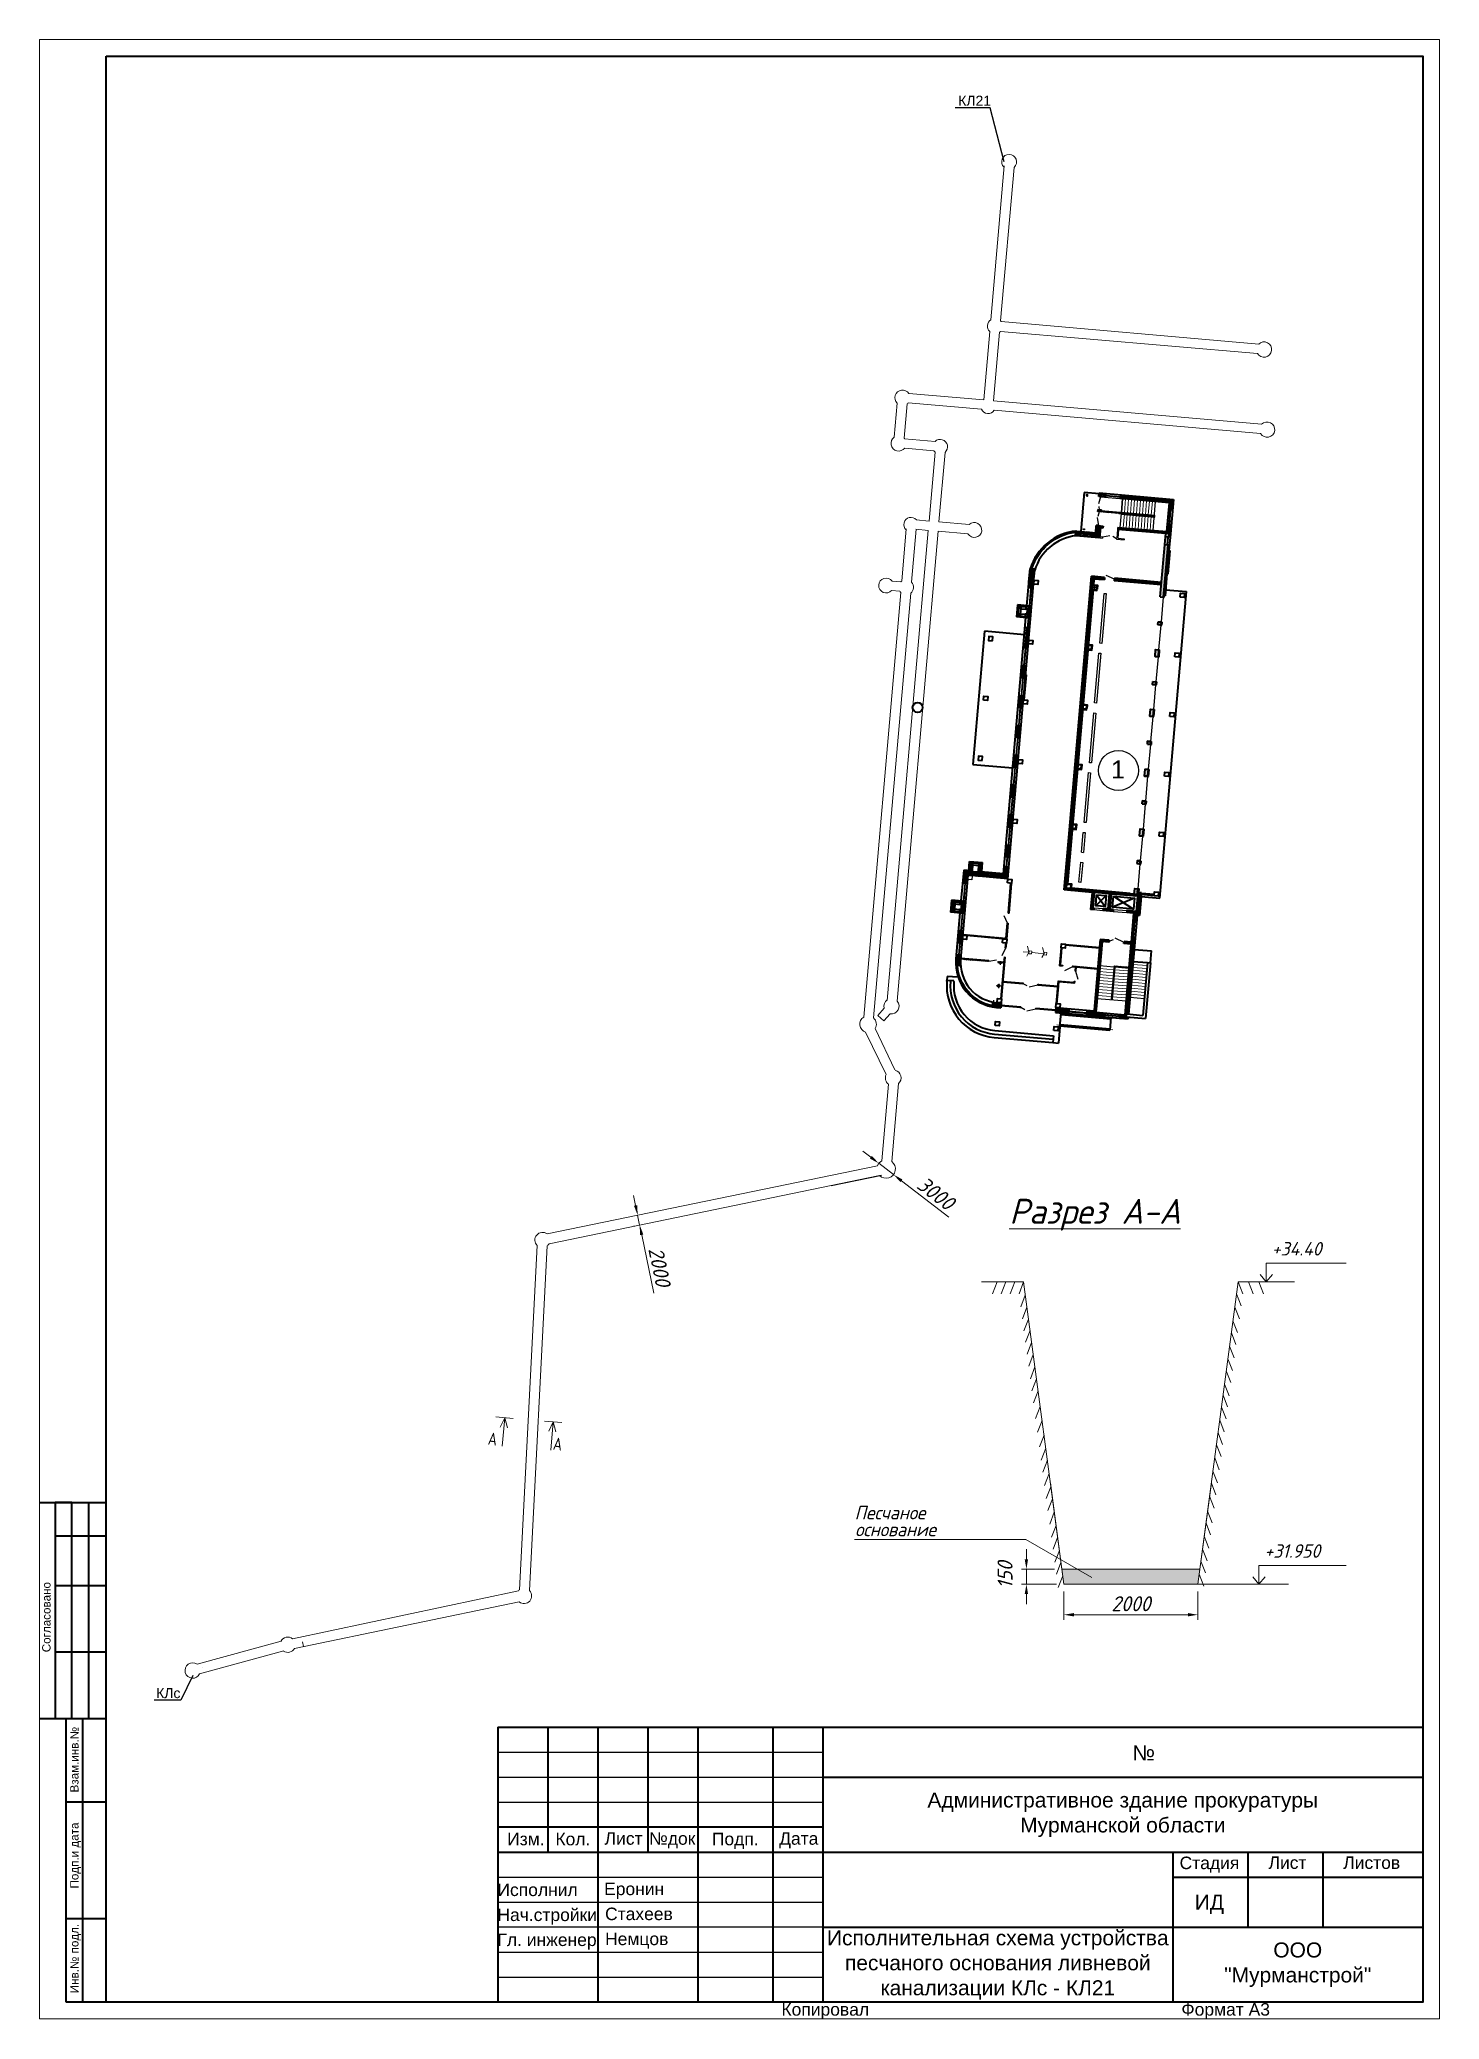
# Model space of a CAD drawing. Header units: millimetres. Extents: x 946 to 259010, y 548 to 42559.
# Drawn here: x 40875 to 68875, y 548 to 40159 of the extents above; entities that cross this region are included whole.
import ezdxf
from ezdxf import colors
from ezdxf.entities.mleader import LeaderData, LeaderLine
from ezdxf.math import Vec2, Vec3

# ---------------------------------------------------------------- set-up
doc = ezdxf.new("R2010")
doc.units = ezdxf.units.MM
for name, pattern in [('2-Columns and grid$0$084_(М5) Неукрепленный откос', [0]), ('CENTER', [20, 15, -1.7, 1.6, -1.7]), ('DASHED', [19.05, 12.7, -6.35])]:
    doc.linetypes.add(name, pattern=pattern)
doc.layers.add('.', color=7, linetype='Continuous', lineweight=0, true_color=0xffffff)
for name, color, linetype, lineweight in [('00-рамка', 7, 'Continuous', 40), ('01 - здание', 1, 'Continuous', 40), ('01-здание', 5, 'Continuous', 15), ('01-Контур', 1, 'Continuous', 25), ('19-канальяК2', 54, 'Continuous', 40), ('Канализация К1', 14, 'Continuous', 40), ('РАЗМЕРЫ', 23, 'Continuous', 13), ('Размеры КР', 23, 'Continuous', 13)]:
    doc.layers.add(name, color=color, linetype=linetype, lineweight=lineweight)
doc.styles.add('2_0-Ариел', font='arial.ttf', dxfattribs={"height": 2})
doc.styles.add('2_5-Ариел', font='arial.ttf', dxfattribs={"height": 2.5})
doc.styles.add('3_0-Ариел', font='arial.ttf', dxfattribs={"height": 3})
doc.styles.add('GOST 2.304', font='CS_Gost2304.shx')
doc.styles.get("Standard").update_dxf_attribs({"font": 'arial.ttf'})
doc.styles.add('Ариель-2_5', font='arial.ttf')
doc.styles.add('ГОСТ', font='GOST Common Italic.ttf', dxfattribs={"height": 300})
doc.styles.add('ГП-ариель', font='arial.ttf')
doc.linetypes.add('Земля1', pattern='A,24,[3,ltsnew.shx,S=6,R=0,X=-6,Y=-6],3,[3,ltsnew.shx,S=6,R=0,X=-6,Y=-6],3,[3,ltsnew.shx,S=6,R=0,X=-6,Y=-6],0', length=30)
doc.linetypes.add('Земля2', pattern='A,24,[4,ltsnew.shx,S=6,R=0,X=-6,Y=0],3,[4,ltsnew.shx,S=6,R=0,X=-6,Y=0],3,[4,ltsnew.shx,S=6,R=0,X=-6,Y=0],0', length=30)
doc.linetypes.add('Каналья-К2', pattern='A,20,-4,["К2",Standard,S=2,R=0,X=-2,Y=-1],-2.3', length=26.3)
doc.dimstyles.new('М 50', dxfattribs={"dimscale": 0, "dimtxt": 300, "dimasz": 200, "dimexe": 100, "dimexo": 150, "dimgap": 70, "dimtad": 1, "dimdec": 0, "dimlfac": 0.5, "dimdsep": 46, "dimtxsty": 'ГОСТ', "dimcen": 100, "dimdle": 150, "dimclrd": 256, "dimclre": 256, "dimclrt": 256, "dimazin": 3, "dimtfac": 1, "dimtdec": 0, "dimtmove": 1, "dimatfit": 3, "dimfxl": 100, "dimtolj": 1, "dimlwd": -1, "dimlwe": -1, "dimarcsym": 0})
pattern_1 = [(45, (1452.38544, -901.835), (-0.067351921, 0.067351921), []), (135, (1452.38544, -901.835), (-0.067351921, -0.067351921), [])]
pattern_2 = [(45, (1411.03127, -1534.55234), (-0.134703842, 0.134703842), []), (45, (1411.16598, -1534.55234), (-0.134703842, 0.134703842), [0.238125, -0.047625, 0, -0.047625])]
pattern_3 = [(45, (1411.03127, -1534.55234), (-0.067351921, 0.067351921), []), (135, (1411.03127, -1534.55234), (-0.067351921, -0.067351921), [])]
pattern_4 = [(45, (1452.38544, -901.835), (-0.089802561, 0.089802561), []), (135, (1452.38544, -901.835), (-0.089802561, -0.089802561), [])]
pattern_5 = [(45, (1455.15888, -902.561955), (-0.0449012806, 0.0449012806), [])]

msp = doc.modelspace()

# ---------------------------------------------------------------- texts
at = {"layer": '00-рамка', "style": 'Ариель-2_5'}
for s, height, p in [('Согласовано', 166.667, (41093.6, 7894.2)), ('Взам.инв.№', 166.67, (41653, 5088.6)), ('Подп.и дата', 166.667, (41653, 3167.3)), ('Инв.№ подл.', 166.667, (41653, 1070.2))]:
    msp.add_text(s, height=height, rotation=90, dxfattribs=at).set_placement(p)
at = {"layer": '00-рамка', "style": '2_5-Ариел'}
for s, height, p in [('№', 300, (62736.5, 5728.2)), ('Изм.', 250, (50227.6, 4031.6)), ('Кол.', 250, (51193.2, 4031.4)), ('Лист', 250, (52176.9, 4042.8)), ('№док', 250, (53066.3, 4042.8)), ('Подп.', 250, (54322.5, 4032.4)), ('Дата', 250, (55668.3, 4042.8)), ('Стадия', 250, (63677.8, 3554.6)), ('Лист', 250, (65457, 3558.9)), ('Листов', 250, (66952, 3558.9)), ('Исполнил', 250, (50033.5, 3016.1)), ('Еронин', 250, (52166.7, 3034.4)), ('Нач.стройки', 250, (50033, 2516.1)), ('Стахеев', 250, (52186, 2534.4)), ('ИД', 300, (63981.1, 2741.4)), ('Гл. инженер', 250, (50033, 2016.1)), ('Немцов', 250, (52186, 2034.4)), ('Копировал', 250, (55713.8, 623.4)), ('Формат А3', 250, (63713.8, 623.4))]:
    msp.add_text(s, height=height, dxfattribs=at).set_placement(p)
at = {"layer": '00-рамка', "char_height": 300, "attachment_point": 5}
for s, insert, width, style in [('Административное здание прокуратуры\\PМурманской области', (62541.7, 4642.3), 12000, '3_0-Ариел'), ('Исполнительная схема устройства песчаного основания ливневой канализации КЛc - КЛ21', (60041.7, 1637), 7000, 'ГП-ариель'), ('ООО\\P"Мурманстрой"', (66041.7, 1642.3), 5000, 'ГП-ариель')]:
    msp.add_mtext(s, dxfattribs=dict(at, insert=insert, width=width, style=style))
at = {"layer": '01-Контур', "style": 'ГП-ариель'}
msp.add_text('1', height=360, dxfattribs=at).set_placement((62307.2, 25375.7))
at = {"layer": 'Канализация К1', "color": 18, "linetype": 'Continuous', "lineweight": 15, "true_color": 0x000000, "char_height": 250, "attachment_point": 1, "rotation": 352.48117, "style": 'GOST 2.304'}
for insert in [(49865.2, 12298.3), (51166.9, 12196.8)]:
    msp.add_mtext_dynamic_manual_height_columns('A', width=372.408, gutter_width=12.5, heights=[0], dxfattribs=dict(at, insert=insert))
at = {"layer": 'РАЗМЕРЫ', "lineweight": 13, "style": 'ГОСТ'}
for s, p in [('+34.40', (65522.1, 15831.6)), ('Песчаное', (57178.3, 10552.5)), ('основание', (57188, 10215)), ('+31.950', (65375.9, 9784.2))]:
    msp.add_text(s, height=270, dxfattribs=at).set_placement(p)
at = {"layer": 'Размеры КР', "color": 250, "lineweight": 20, "style": 'ГОСТ'}
msp.add_text('%%UРазрез А-А', height=500, dxfattribs=at).set_placement((60272.2, 16465.8))

# ---------------------------------------------------------------- blocks, each defined once
blk = doc.blocks.new('Прокуратура_v1')
at = {"layer": '01 - здание', "lineweight": -2, "ltscale": 100}
h = blk.add_hatch(dxfattribs=at)
h.set_pattern_fill('ANSI37', color=256, scale=0.03)
h.set_pattern_definition(pattern_1)
edge = h.paths.add_edge_path()
edge.add_line((-7.31, -0.19), (-6.81, -0.19))
edge.add_line((-6.81, -0.19), (-6.81, -0.02))
edge.add_line((-6.81, -0.02), (-7.45, -0.02))
edge.add_arc((-7.49, -0.02), 0.0375, 279.5173, 352.8701, ccw=False)
edge.add_line((-7.48, -0.05), (-7.48, -0.39))
edge.add_line((-7.48, -0.39), (-7.31, -0.39))
edge.add_line((-7.31, -0.39), (-7.31, -0.19))
h.paths.add_polyline_path([(-7.31, -1.69), (-7.48, -1.69), (-7.48, -1.89), (-7.31, -1.89)])
edge = h.paths.add_edge_path()
edge.add_arc((-0.02, -0.02), 0.0375, 178.8259, 272.3048, ccw=False)
edge.add_line((-0.06, -0.02), (-5.31, -0.02))
edge.add_line((-5.31, -0.02), (-5.31, -0.19))
edge.add_line((-5.31, -0.19), (-0.19, -0.19))
edge.add_line((-0.19, -0.19), (-0.19, -0.39))
edge.add_line((-0.19, -0.39), (-0.02, -0.39))
edge.add_line((-0.02, -0.39), (-0.02, -0.06))
h.paths.add_polyline_path([(-0.02, -0.39), (-0.19, -0.39), (-0.19, -1.09), (-0.02, -1.09)])
h.paths.add_polyline_path([(-0.02, -2.59), (-0.19, -2.59), (-0.19, -3.49), (-0.02, -3.49)])
h.paths.add_polyline_path([(-0.02, -3.49), (-0.19, -3.49), (-0.19, -3.79), (-0.02, -3.79)])
h = blk.add_hatch(dxfattribs=at)
h.set_pattern_fill('ANSI35', color=256, scale=0.03)
h.set_pattern_definition(pattern_2)
h.paths.add_polyline_path([(-7.11, -0.19), (-7.31, -0.19), (-7.31, -0.39), (-7.11, -0.39)])
h.paths.add_polyline_path([(-5.24, -0.39), (-0.71, -0.39), (-0.71, -0.19), (-5.13, -0.19)])
h.paths.add_polyline_path([(-0.71, -0.39), (-0.39, -0.39), (-0.19, -0.39), (-0.19, -0.19), (-0.71, -0.19)])
h.paths.add_polyline_path([(-0.19, -0.39), (-0.39, -0.39), (-0.39, -1.09), (-0.19, -1.09)])
h.paths.add_polyline_path([(-0.39, -2.59), (-0.39, -3.29), (-0.71, -3.29), (-0.71, -3.49), (-0.49, -3.49), (-0.19, -3.49), (-0.19, -2.59)])
h.paths.add_polyline_path([(-0.71, -3.49), (-0.71, -3.29), (-5.31, -3.29), (-5.31, -3.49)])
h.paths.add_polyline_path([(-7.11, -1.89), (-7.11, -1.69), (-7.31, -1.69), (-7.31, -1.89)])
h = blk.add_hatch(dxfattribs=at)
h.set_pattern_fill('ANSI35', color=256, scale=0.03)
h.set_pattern_definition([(45, (1452.38544, -901.835), (-0.134703842, 0.134703842), []), (45, (1452.52014, -901.835), (-0.134703842, 0.134703842), [0.238125, -0.047625, 0, -0.047625])])
h.paths.add_polyline_path([(-7.11, -0.19), (-7.11, -0.39), (-6.81, -0.39), (-6.81, -0.19)])
h = blk.add_hatch(dxfattribs=at)
h.set_pattern_fill('ANSI36', color=256, scale=0.02)
h.set_pattern_definition([(45, (908.73407, -1437.101285), (0.0336759605, 0.1234785217), [0.15875, -0.03175, 0, -0.03175])])
h.paths.add_polyline_path([(-6.99, -1.81), (-7.09, -1.82), (-7.09, -1.9), (-6.99, -1.89)])
h.paths.add_polyline_path([(-3.33, -1.79), (-6.99, -1.79), (-6.99, -1.89), (-3.3, -1.89)])
h = blk.add_hatch(dxfattribs=at)
h.set_pattern_fill('ANSI37', color=256, scale=0.03)
h.set_pattern_definition(pattern_1)
h.paths.add_polyline_path([(-7.31, -3.49), (-7.48, -3.49), (-7.48, -4.02), (-8.98, -4.02), (-9.41, -4.02), (-9.41, -4.19), (-7.31, -4.19)])
h.paths.add_polyline_path([(-7.31, -3.29), (-7.48, -3.29), (-7.48, -3.49), (-7.31, -3.49)])
h = blk.add_hatch(dxfattribs=at)
h.set_pattern_fill('ANSI35', color=256, scale=0.03)
h.set_pattern_definition(pattern_2)
h.paths.add_polyline_path([(-7.11, -3.29), (-7.31, -3.29), (-7.31, -3.49), (-7.11, -3.49)])
h.paths.add_polyline_path([(-7.11, -3.49), (-6.81, -3.49), (-6.81, -3.29), (-7.11, -3.29)])
h = blk.add_hatch(dxfattribs=at)
h.set_pattern_fill('ANSI35', color=256, scale=0.03)
h.set_pattern_definition(pattern_2)
h.paths.add_polyline_path([(-7.11, -3.49), (-7.31, -3.49), (-7.31, -4.49), (-7.11, -4.49)])
h.paths.add_polyline_path([(-7.01, -3.49), (-7.11, -3.49), (-7.11, -4.49), (-7.01, -4.49)])
h = blk.add_hatch(dxfattribs=at)
h.set_pattern_fill('ANSI35', color=256, scale=0.03)
h.set_pattern_definition(pattern_2)
h.paths.add_polyline_path([(-0.19, -3.49), (-0.49, -3.49), (-0.49, -3.79), (-0.19, -3.79)])
h.paths.add_polyline_path([(-0.19, -4.59), (-0.49, -4.59), (-0.49, -9.49), (-0.19, -9.49)])
h.paths.add_polyline_path([(-0.19, -9.49), (-0.49, -9.49), (-0.49, -9.84), (-0.19, -9.84)])
h.paths.add_polyline_path([(-0.19, -12.34), (-0.49, -12.34), (-0.49, -12.64), (-0.19, -12.64)])
h.paths.add_polyline_path([(-0.19, -15.14), (-0.49, -15.14), (-0.49, -15.49), (-0.19, -15.49)])
h.paths.add_polyline_path([(-0.19, -15.49), (-0.49, -15.49), (-0.49, -15.84), (-0.19, -15.84)])
h.paths.add_polyline_path([(-0.19, -18.34), (-0.49, -18.34), (-0.49, -18.64), (-0.19, -18.64)])
h.paths.add_polyline_path([(-0.19, -21.14), (-0.49, -21.14), (-0.49, -21.49), (-0.19, -21.49)])
h.paths.add_polyline_path([(-0.19, -21.49), (-0.49, -21.49), (-0.49, -21.84), (-0.19, -21.84)])
h.paths.add_polyline_path([(-0.19, -24.34), (-0.49, -24.34), (-0.49, -24.64), (-0.19, -24.64)])
h.paths.add_polyline_path([(-0.19, -27.14), (-0.49, -27.14), (-0.49, -27.49), (-0.19, -27.49)])
h.paths.add_polyline_path([(-0.19, -27.49), (-0.49, -27.49), (-0.49, -27.84), (-0.19, -27.84)])
h.paths.add_polyline_path([(-0.19, -30.34), (-0.49, -30.34), (-0.49, -30.64), (-0.19, -30.64)])
h.paths.add_polyline_path([(-0.19, -33.14), (-0.49, -33.14), (-0.49, -33.49), (-0.19, -33.49)])
h.paths.add_polyline_path([(-0.19, -33.49), (-0.49, -33.49), (-0.49, -33.84), (-0.19, -33.84)])
h.paths.add_polyline_path([(-0.19, -36.34), (-0.49, -36.34), (-0.49, -36.64), (-0.19, -36.64)])
h.paths.add_polyline_path([(-0.19, -39.14), (-0.49, -39.14), (-0.49, -39.49), (-0.19, -39.49)])
h.paths.add_polyline_path([(-0.19, -39.49), (-0.49, -39.49), (-0.49, -39.69), (-0.19, -39.69)])
h = blk.add_hatch(dxfattribs=at)
h.set_pattern_fill('ANSI37', color=256, scale=0.03)
h.set_pattern_definition(pattern_1)
h.paths.add_polyline_path([(-9.41, -4.19), (-9.41, -4.02), (-9.46, -4.02, 0.002499), (-9.51, -4.03), (-9.51, -4.51, -0.005218), (-9.41, -4.49)])
h = blk.add_hatch(dxfattribs=at)
h.set_pattern_fill('ANSI35', color=256, scale=0.04)
h.set_pattern_definition([(45, (1452.38544, -901.835), (-0.179605122, 0.179605122), []), (45, (1452.56504, -901.835), (-0.179605122, 0.179605122), [0.3175, -0.0635, 0, -0.0635])])
h.paths.add_polyline_path([(-7.31, -4.19), (-9.41, -4.19), (-9.41, -4.49), (-7.31, -4.49)])
h = blk.add_hatch(dxfattribs=at)
h.set_pattern_fill('ANSI37', color=256, scale=0.03)
h.set_pattern_definition(pattern_1)
h.paths.add_polyline_path([(-0.02, -5.19), (-0.02, -4.59), (-0.19, -4.59), (-0.19, -9.49), (-0.02, -9.49), (-0.02, -9.13, -0.411161), (-0.06, -9.09, -0.411161), (-0.02, -9.05), (-0.02, -7.49)])
h.paths.add_polyline_path([(-0.02, -9.49), (-0.19, -9.49), (-0.19, -9.84), (-0.09, -9.84), (-0.09, -9.69), (-0.02, -9.69)])
h = blk.add_hatch(dxfattribs=at)
h.set_pattern_fill('ANSI37', color=256, scale=0.04)
h.set_pattern_definition(pattern_4)
h.paths.add_polyline_path([(-13.53, -9.49), (-13.7, -9.49), (-13.7, -9.49), (-13.7, -10.09), (-13.53, -10.09)])
h.paths.add_polyline_path([(-13.53, -8.19), (-13.7, -8.19), (-13.7, -9.49), (-13.53, -9.49)])
h = blk.add_hatch(dxfattribs=at)
h.set_pattern_fill('ANSI35', color=256, scale=0.03)
h.set_pattern_definition(pattern_2)
h.paths.add_polyline_path([(-13.23, -17.89), (-13.53, -17.89), (-13.53, -19.09), (-13.23, -19.09)])
h.paths.add_polyline_path([(-13.53, -16.09), (-13.23, -16.09), (-13.23, -15.49), (-13.53, -15.49)])
h.paths.add_polyline_path([(-13.23, -15.49), (-13.23, -14.09), (-13.53, -14.09), (-13.53, -15.49)])
h.paths.add_polyline_path([(-13.23, -11.89), (-13.53, -11.89), (-13.53, -13.09), (-13.23, -13.09)])
h.paths.add_polyline_path([(-13.53, -10.09), (-13.23, -10.09), (-13.23, -9.49), (-13.53, -9.49)])
edge = h.paths.add_edge_path()
edge.add_line((-13.53, -9.49), (-13.23, -9.49))
edge.add_line((-13.23, -9.49), (-13.23, -9.29))
edge.add_arc((-27.86, -8.79), 14.63, 358.042, 361.958)
edge.add_line((-13.23, -8.29), (-13.53, -8.29))
edge.add_arc((47.79, -8.89), 61.32, 179.4394, 180.5606)
h = blk.add_hatch(dxfattribs=at)
h.set_pattern_fill('ANSI37', color=256, scale=0.04)
h.set_pattern_definition(pattern_4)
h.paths.add_polyline_path([(-13.23, -8.19), (-13.53, -8.19), (-13.53, -8.29), (-13.23, -8.29)])
h = blk.add_hatch(dxfattribs=at)
h.set_pattern_fill('ANSI35', color=256, scale=0.03)
h.set_pattern_definition(pattern_2)
h.paths.add_polyline_path([(-7.31, -15.49), (-7.51, -15.49), (-7.51, -21.49), (-7.31, -21.49), (-7.31, -21.29)])
h.paths.add_polyline_path([(-7.31, -9.49), (-7.51, -9.49), (-7.51, -15.49), (-7.31, -15.49), (-7.31, -15.29)])
h.paths.add_polyline_path([(-7.11, -8.39), (-7.51, -8.39), (-7.51, -9.49), (-7.31, -9.49), (-7.31, -9.29), (-7.31, -8.59), (-7.11, -8.59)])
h.paths.add_polyline_path([(-6.21, -8.39), (-6.56, -8.39), (-6.5, -8.59), (-6.21, -8.59)])
h.paths.add_polyline_path([(-6.56, -8.39), (-7.11, -8.39), (-7.11, -8.59), (-6.5, -8.59)])
h.paths.add_polyline_path([(-4.23, -8.39), (-5.21, -8.39), (-5.21, -8.59), (-4.21, -8.59)])
h.paths.add_polyline_path([(-0.71, -8.39), (-4.23, -8.39), (-4.21, -8.59), (-0.71, -8.59)])
h.paths.add_polyline_path([(-0.49, -8.39), (-0.71, -8.39), (-0.71, -8.59), (-0.49, -8.59)])
h = blk.add_hatch(dxfattribs=at)
h.set_pattern_fill('ANSI32', color=256, scale=0.02)
h.set_pattern_definition([(45, (1459.09888, -872.56195), (-0.134703842, 0.134703842), []), (45, (1459.18868, -872.56195), (-0.134703842, 0.134703842), [])])
h.paths.add_polyline_path([(-14.29, -12.24), (-14.29, -11.99), (-14.54, -11.99), (-14.54, -12.24)])
h.paths.add_polyline_path([(-13.79, -11.99), (-13.79, -12.24), (-13.53, -12.24), (-13.53, -11.99)])
h.paths.add_polyline_path([(-13.79, -12.74), (-13.79, -12.99), (-13.53, -12.99), (-13.53, -12.74)])
h = blk.add_hatch(dxfattribs=at)
h.set_pattern_fill('ANSI31', color=256, scale=0.02)
h.set_pattern_definition([(45, (1459.31888, -872.561955), (-0.0449012806, 0.0449012806), [])])
h.paths.add_polyline_path([(-14.54, -12.74), (-14.49, -12.74), (-14.49, -12.24), (-14.54, -12.24)])
h = blk.add_hatch(dxfattribs=at)
h.set_pattern_fill('ANSI32', color=256, scale=0.02)
h.set_pattern_definition([(45, (1459.31888, -872.56195), (-0.134703842, 0.134703842), []), (45, (1459.40868, -872.56195), (-0.134703842, 0.134703842), [])])
h.paths.add_polyline_path([(-14.4, -12.74), (-14.54, -12.74), (-14.54, -12.99), (-14.4, -12.99)])
h.paths.add_polyline_path([(-14.29, -12.74), (-14.4, -12.74), (-14.4, -12.99), (-14.29, -12.99)])
h = blk.add_hatch(dxfattribs=at)
h.set_pattern_fill('ANSI31', color=256, scale=0.02)
h.set_pattern_definition([(45, (1459.09888, -872.561955), (-0.0449012806, 0.0449012806), [])])
h.paths.add_polyline_path([(-13.79, -11.99), (-14.09, -11.99), (-14.09, -12.04), (-13.79, -12.04)])
h.paths.add_polyline_path([(-14.09, -11.99), (-14.29, -11.99), (-14.29, -12.04), (-14.09, -12.04)])
h.paths.add_polyline_path([(-13.79, -12.94), (-14.29, -12.94), (-14.29, -12.99), (-13.79, -12.99)])
h = blk.add_hatch(dxfattribs=at)
h.set_pattern_fill('ANSI37', color=256, scale=0.04)
h.set_pattern_definition([(45, (1411.03127, -1528.55234), (-0.089802561, 0.089802561), []), (135, (1411.03127, -1528.55234), (-0.089802561, -0.089802561), [])])
h.paths.add_polyline_path([(-13.53, -12.24), (-13.63, -12.24), (-13.63, -12.74), (-13.53, -12.74)])
h = blk.add_hatch(dxfattribs=at)
h.set_pattern_fill('ANSI37', color=256, scale=0.03)
h.set_pattern_definition(pattern_1)
h.paths.add_polyline_path([(-0.09, -12.34), (-0.19, -12.34), (-0.19, -12.64), (-0.09, -12.64)])
h.paths.add_polyline_path([(-0.09, -15.14), (-0.19, -15.14), (-0.19, -15.49), (-0.09, -15.49)])
h.paths.add_polyline_path([(-0.09, -15.49), (-0.19, -15.49), (-0.19, -15.84), (-0.09, -15.84)])
h.paths.add_polyline_path([(-0.09, -18.34), (-0.19, -18.34), (-0.19, -18.64), (-0.09, -18.64)])
h.paths.add_polyline_path([(-0.09, -21.14), (-0.19, -21.14), (-0.19, -21.49), (-0.09, -21.49)])
h.paths.add_polyline_path([(-0.09, -21.49), (-0.19, -21.49), (-0.19, -21.84), (-0.09, -21.84)])
h.paths.add_polyline_path([(-0.09, -24.34), (-0.19, -24.34), (-0.19, -24.64), (-0.09, -24.64)])
h.paths.add_polyline_path([(-0.09, -27.14), (-0.19, -27.14), (-0.19, -27.49), (-0.09, -27.49)])
h.paths.add_polyline_path([(-0.09, -27.49), (-0.19, -27.49), (-0.19, -27.84), (-0.09, -27.84)])
h.paths.add_polyline_path([(-0.09, -30.34), (-0.19, -30.34), (-0.19, -30.64), (-0.09, -30.64)])
h.paths.add_polyline_path([(-0.09, -33.14), (-0.19, -33.14), (-0.19, -33.49), (-0.09, -33.49)])
h.paths.add_polyline_path([(-0.09, -33.49), (-0.19, -33.49), (-0.19, -33.84), (-0.09, -33.84)])
h.paths.add_polyline_path([(-0.09, -36.34), (-0.19, -36.34), (-0.19, -36.64), (-0.09, -36.64)])
h.paths.add_polyline_path([(-0.09, -39.14), (-0.19, -39.14), (-0.19, -39.49), (-0.09, -39.49)])
h = blk.add_hatch(dxfattribs=at)
h.set_pattern_fill('ANSI37', color=256, scale=0.04)
h.set_pattern_definition([(45, (1411.03127, -1534.55234), (-0.089802561, 0.089802561), []), (135, (1411.03127, -1534.55234), (-0.089802561, -0.089802561), [])])
h.paths.add_polyline_path([(-13.53, -17.89), (-13.7, -17.89), (-13.7, -19.09), (-13.53, -19.09)])
h = blk.add_hatch(dxfattribs=at)
h.set_pattern_fill('ANSI37', color=256, scale=0.03)
h.set_pattern_definition(pattern_1)
h.paths.add_polyline_path([(-13.53, -35.89), (-13.7, -35.89), (-13.7, -37.09), (-13.53, -37.09)])
h.paths.add_polyline_path([(-13.53, -33.49), (-13.7, -33.49), (-13.7, -34.09), (-13.53, -34.09)])
h.paths.add_polyline_path([(-13.53, -32.89), (-13.7, -32.89), (-13.7, -33.49), (-13.53, -33.49)])
h.paths.add_polyline_path([(-13.53, -29.89), (-13.7, -29.89), (-13.7, -31.09), (-13.53, -31.09)])
h.paths.add_polyline_path([(-13.53, -27.49), (-13.7, -27.49), (-13.7, -28.09), (-13.53, -28.09)])
h.paths.add_polyline_path([(-13.53, -26.89), (-13.7, -26.89), (-13.7, -27.49), (-13.53, -27.49)])
h.paths.add_polyline_path([(-13.53, -23.89), (-13.7, -23.89), (-13.7, -25.05, -0.438008), (-13.66, -25.09), (-13.53, -25.09)])
h.paths.add_polyline_path([(-13.53, -21.49), (-13.7, -21.49), (-13.7, -22.09), (-13.53, -22.09)])
h.paths.add_polyline_path([(-13.53, -20.89), (-13.7, -20.89), (-13.7, -21.49), (-13.53, -21.49)])
h = blk.add_hatch(dxfattribs=at)
h.set_pattern_fill('ANSI35', color=256, scale=0.03)
h.set_pattern_definition(pattern_2)
h.paths.add_polyline_path([(-13.23, -29.89), (-13.53, -29.89), (-13.53, -31.09), (-13.23, -31.09)])
h.paths.add_polyline_path([(-13.23, -27.49), (-13.53, -27.49), (-13.53, -28.09), (-13.23, -28.09)])
h.paths.add_polyline_path([(-13.53, -27.49), (-13.23, -27.49), (-13.23, -26.89), (-13.53, -26.89)])
h.paths.add_polyline_path([(-13.23, -23.89), (-13.53, -23.89), (-13.53, -25.09), (-13.23, -25.09)])
h.paths.add_polyline_path([(-13.23, -21.49), (-13.53, -21.49), (-13.53, -22.09), (-13.23, -22.09)])
h.paths.add_polyline_path([(-13.23, -21.09), (-13.23, -20.89), (-13.53, -20.89), (-13.53, -21.49), (-13.23, -21.49)])
h = blk.add_hatch(dxfattribs=at)
h.set_pattern_fill('ANSI35', color=256, scale=0.03)
h.set_pattern_definition(pattern_2)
h.paths.add_polyline_path([(-7.31, -21.49), (-7.51, -21.49), (-7.51, -27.49), (-7.31, -27.49), (-7.31, -27.29)])
h = blk.add_hatch(dxfattribs=at)
h.set_pattern_fill('ANSI35', color=256, scale=0.03)
h.set_pattern_definition(pattern_2)
h.paths.add_polyline_path([(-7.31, -27.49), (-7.51, -27.49), (-7.51, -33.49), (-7.31, -33.49), (-7.31, -33.29)])
h = blk.add_hatch(dxfattribs=at)
h.set_pattern_fill('ANSI35', color=256, scale=0.03)
h.set_pattern_definition(pattern_2)
h.paths.add_polyline_path([(-17.53, -46.09), (-17.23, -46.09), (-17.23, -44.89), (-17.53, -44.89)])
h.paths.add_polyline_path([(-17.23, -41.89), (-17.53, -41.89), (-17.53, -43.09), (-17.23, -43.09)])
h.paths.add_polyline_path([(-17.23, -39.27), (-17.01, -39.27), (-17.01, -38.97), (-17.53, -38.97), (-17.53, -40.09), (-17.23, -40.09)])
h.paths.add_polyline_path([(-17.01, -38.97), (-17.01, -39.27), (-13.23, -39.27), (-13.23, -38.09), (-13.53, -38.09), (-13.53, -38.97)])
h.paths.add_polyline_path([(-13.53, -37.09), (-13.23, -37.09), (-13.23, -35.89), (-13.53, -35.89)])
h.paths.add_polyline_path([(-13.23, -33.49), (-13.53, -33.49), (-13.53, -34.09), (-13.23, -34.09)])
h.paths.add_polyline_path([(-13.23, -32.89), (-13.53, -32.89), (-13.53, -33.49), (-13.23, -33.49)])
h = blk.add_hatch(dxfattribs=at)
h.set_pattern_fill('ANSI35', color=256, scale=0.03)
h.set_pattern_definition(pattern_2)
h.paths.add_polyline_path([(-7.11, -39.69), (-7.31, -39.69), (-7.31, -39.49), (-7.51, -39.49), (-7.51, -39.89), (-7.11, -39.89)])
h.paths.add_polyline_path([(-7.31, -33.69), (-7.31, -33.49), (-7.51, -33.49), (-7.51, -36.16), (-7.51, -39.49), (-7.31, -39.49), (-7.31, -39.29)])
h.paths.add_polyline_path([(-3.72, -39.69), (-4.71, -39.69), (-7.11, -39.69), (-7.11, -39.89), (-4.71, -39.89), (-4.71, -41.6), (-4.4, -41.6), (-4.4, -41.4), (-4.51, -41.4), (-4.51, -39.89), (-3.65, -39.89)])
h.paths.add_polyline_path([(-2.81, -39.89), (-2.52, -39.89), (-2.59, -39.69), (-3.72, -39.69), (-3.65, -39.89), (-3.01, -39.89), (-3.01, -41.4), (-3.47, -41.4), (-3.47, -41.6), (-2.44, -41.6), (-2.44, -41.4), (-2.81, -41.4)])
h.paths.add_polyline_path([(0.04, -39.69), (-0.19, -39.69), (-0.71, -39.69), (-0.71, -39.89), (-0.16, -39.89), (-0.16, -41.4), (-0.71, -41.4), (-0.71, -41.6), (-0.39, -41.6), (-0.39, -42.4), (-0.19, -42.4), (-0.19, -41.6), (0.04, -41.6)])
h.paths.add_polyline_path([(-0.71, -41.4), (-1.08, -41.4), (-1.08, -41.6), (-0.71, -41.6)])
h.paths.add_polyline_path([(-3.32, -40.95), (-2.84, -40.95), (-2.84, -40.65), (-3.32, -40.65)], flags=25)
h = blk.add_hatch(dxfattribs=at)
h.set_pattern_fill('ANSI37', color=256, scale=0.03)
h.set_pattern_definition(pattern_1)
edge = h.paths.add_edge_path()
edge.add_line((-17.53, -38.97), (-17.08, -38.97))
edge.add_line((-17.08, -38.97), (-17.08, -38.8))
edge.add_line((-17.08, -38.8), (-17.67, -38.8))
edge.add_arc((-17.7, -38.8), 0.0375, -82.4102, 1.7664, ccw=False)
edge.add_line((-17.7, -38.84), (-17.7, -40.09))
edge.add_line((-17.7, -40.09), (-17.53, -40.09))
edge.add_line((-17.53, -40.09), (-17.53, -38.97))
h = blk.add_hatch(dxfattribs=at)
h.set_pattern_fill('ANSI31', color=256, scale=0.02)
h.set_pattern_definition(pattern_5)
h.paths.add_polyline_path([(-16.83, -38.22), (-16.83, -37.97), (-17.08, -37.97), (-17.08, -38.22)])
h = blk.add_hatch(dxfattribs=at)
h.set_pattern_fill('ANSI31', color=256, scale=0.02)
h.set_pattern_definition(pattern_5)
h.paths.add_polyline_path([(-17.03, -38.22), (-17.08, -38.22), (-17.08, -38.72), (-17.03, -38.72)])
h.paths.add_polyline_path([(-16.74, -37.97), (-16.83, -37.97), (-16.83, -38.02), (-16.74, -38.02)])
h.paths.add_polyline_path([(-16.23, -37.97), (-16.74, -37.97), (-16.74, -38.02), (-16.23, -38.02)])
h.paths.add_polyline_path([(-15.98, -38.22), (-16.03, -38.22), (-16.03, -38.72), (-15.98, -38.72)])
h = blk.add_hatch(dxfattribs=at)
h.set_pattern_fill('ANSI31', color=256, scale=0.02)
h.set_pattern_definition(pattern_5)
h.paths.add_polyline_path([(-17.08, -38.97), (-16.83, -38.97), (-16.83, -38.72), (-17.08, -38.72)])
h = blk.add_hatch(dxfattribs=at)
h.set_pattern_fill('ANSI37', color=256, scale=0.03)
h.set_pattern_definition([(45, (-1966.39918, -2204.94517), (-0.067351921, 0.067351921), []), (135, (-1966.39918, -2204.94517), (-0.067351921, -0.067351921), [])])
h.paths.add_polyline_path([(-16.23, -38.97), (-16.23, -38.87), (-16.83, -38.87), (-16.83, -38.97)])
h = blk.add_hatch(dxfattribs=at)
h.set_pattern_fill('ANSI31', color=256, scale=0.02)
h.set_pattern_definition(pattern_5)
h.paths.add_polyline_path([(-15.98, -38.22), (-15.98, -37.97), (-16.23, -37.97), (-16.23, -38.22)])
h = blk.add_hatch(dxfattribs=at)
h.set_pattern_fill('ANSI31', color=256, scale=0.02)
h.set_pattern_definition(pattern_5)
h.paths.add_polyline_path([(-16.23, -38.97), (-15.98, -38.97), (-15.98, -38.72), (-16.23, -38.72)])
h = blk.add_hatch(dxfattribs=at)
h.set_pattern_fill('ANSI37', color=256, scale=0.03)
h.set_pattern_definition(pattern_1)
h.paths.add_polyline_path([(-13.53, -38.09), (-13.7, -38.09), (-13.7, -38.8), (-15.98, -38.8), (-15.98, -38.97), (-13.53, -38.97)])
h = blk.add_hatch(dxfattribs=at)
h.set_pattern_fill('ANSI37', color=256, scale=0.03)
h.set_pattern_definition(pattern_1)
h.paths.add_polyline_path([(0.21, -39.5), (-0.19, -39.5), (-0.19, -39.57), (0.21, -39.57)])
h.paths.add_polyline_path([(0.21, -39.57), (-0.19, -39.57), (-0.19, -39.69), (0.21, -39.69)])
h.paths.add_polyline_path([(0.21, -39.69), (0.04, -39.69), (0.04, -41.6), (-0.19, -41.6), (-0.19, -42.4), (-0.02, -42.4), (-0.02, -41.79), (0.21, -41.79), (0.21, -39.92, -0.38016), (0.18, -39.88, -0.38016), (0.21, -39.84)])
h.paths.add_polyline_path([(-0.02, -44), (-0.19, -44), (-0.19, -45.49), (-0.02, -45.49)])
h.paths.add_polyline_path([(-0.02, -45.49), (-0.19, -45.49), (-0.19, -51.49), (-0.02, -51.49)])
h.paths.add_polyline_path([(-0.02, -51.49), (-0.19, -51.49), (-0.19, -51.71), (-0.02, -51.71)])
h = blk.add_hatch(dxfattribs=at)
h.set_pattern_fill('ANSI37', color=256, scale=0.03)
h.set_pattern_definition(pattern_3)
h.paths.add_polyline_path([(-12.81, -39.69), (-12.91, -39.69), (-12.91, -42.69), (-12.81, -42.69)])
h.paths.add_polyline_path([(-12.81, -43.69), (-12.91, -43.69), (-12.91, -45.19), (-13.01, -45.19), (-13.01, -45.29), (-12.81, -45.29)])
h.paths.add_polyline_path([(-13.01, -45.19), (-17.01, -45.19), (-17.01, -45.29), (-16.81, -45.29), (-13.21, -45.29), (-13.01, -45.29)])
h.paths.add_polyline_path([(-14.41, -47.59), (-17.01, -47.59), (-17.01, -47.69), (-14.41, -47.69)])
h.paths.add_polyline_path([(-13.23, -47.6), (-13.51, -47.59), (-13.51, -47.69), (-13.34, -47.69, -0.362074)])
h.paths.add_polyline_path([(-12.81, -47.09), (-12.91, -47.09), (-12.91, -47.69), (-12.81, -47.69)])
h.paths.add_polyline_path([(-3.49, -45.29), (-6.91, -45.29), (-6.91, -45.39), (-3.49, -45.39)])
h.paths.add_polyline_path([(-7.21, -45.69), (-7.31, -45.69), (-7.31, -47.49), (-7.11, -47.49), (-7.11, -47.39), (-7.21, -47.39)])
h.paths.add_polyline_path([(-3.49, -47.39), (-6.01, -47.39), (-6.01, -47.49), (-3.49, -47.49)])
h = blk.add_hatch(dxfattribs=at)
h.set_pattern_fill('ANSI35', color=256, scale=0.03)
h.set_pattern_definition(pattern_2)
h.paths.add_polyline_path([(-2.59, -39.69), (-2.52, -39.89), (-0.71, -39.89), (-0.71, -39.69)])
h = blk.add_hatch(dxfattribs=at)
h.set_pattern_fill('ANSI32', color=256, scale=0.02)
h.set_pattern_definition([(45, (1455.09888, -902.56195), (-0.134703842, 0.134703842), []), (45, (1455.18868, -902.56195), (-0.134703842, 0.134703842), [])])
h.paths.add_polyline_path([(-18.29, -42.24), (-18.29, -41.99), (-18.54, -41.99), (-18.54, -42.24)])
h.paths.add_polyline_path([(-17.79, -41.99), (-17.79, -42.24), (-17.53, -42.24), (-17.53, -41.99)])
h.paths.add_polyline_path([(-17.79, -42.74), (-17.79, -42.99), (-17.53, -42.99), (-17.53, -42.74)])
h = blk.add_hatch(dxfattribs=at)
h.set_pattern_fill('ANSI31', color=256, scale=0.02)
h.set_pattern_definition([(45, (1455.31888, -902.561955), (-0.0449012806, 0.0449012806), [])])
h.paths.add_polyline_path([(-18.54, -42.74), (-18.49, -42.74), (-18.49, -42.24), (-18.54, -42.24)])
h = blk.add_hatch(dxfattribs=at)
h.set_pattern_fill('ANSI32', color=256, scale=0.02)
h.set_pattern_definition([(45, (1455.31888, -902.56195), (-0.134703842, 0.134703842), []), (45, (1455.40868, -902.56195), (-0.134703842, 0.134703842), [])])
h.paths.add_polyline_path([(-18.4, -42.74), (-18.54, -42.74), (-18.54, -42.99), (-18.4, -42.99)])
h.paths.add_polyline_path([(-18.29, -42.74), (-18.4, -42.74), (-18.4, -42.99), (-18.29, -42.99)])
h = blk.add_hatch(dxfattribs=at)
h.set_pattern_fill('ANSI31', color=256, scale=0.02)
h.set_pattern_definition([(45, (1455.09888, -902.561955), (-0.0449012806, 0.0449012806), [])])
h.paths.add_polyline_path([(-17.79, -41.99), (-18.09, -41.99), (-18.09, -42.04), (-17.79, -42.04)])
h.paths.add_polyline_path([(-18.09, -41.99), (-18.29, -41.99), (-18.29, -42.04), (-18.09, -42.04)])
h.paths.add_polyline_path([(-17.79, -42.94), (-18.29, -42.94), (-18.29, -42.99), (-17.79, -42.99)])
h = blk.add_hatch(dxfattribs=at)
h.set_pattern_fill('ANSI37', color=256, scale=0.03)
h.set_pattern_definition(pattern_1)
h.paths.add_polyline_path([(-17.53, -42.24), (-17.63, -42.24), (-17.63, -42.74), (-17.53, -42.74)])
h = blk.add_hatch(dxfattribs=at)
h.set_pattern_fill('ANSI37', color=256, scale=0.03)
h.set_pattern_definition(pattern_1)
h.paths.add_polyline_path([(-17.53, -44.89), (-17.7, -44.89), (-17.7, -46.09), (-17.53, -46.09)])
h = blk.add_hatch(dxfattribs=at)
h.set_pattern_fill('ANSI35', color=256, scale=0.03)
h.set_pattern_definition(pattern_2)
h.paths.add_polyline_path([(-2.59, -44.51), (-3.49, -44.51), (-3.49, -45.49), (-3.29, -45.49), (-3.29, -44.71), (-2.59, -44.71)])
h.paths.add_polyline_path([(-0.71, -44.51), (-1.09, -44.51), (-1.09, -44.71), (-0.71, -44.71)])
h.paths.add_polyline_path([(-0.19, -44), (-0.39, -44), (-0.39, -44.51), (-0.71, -44.51), (-0.71, -44.71), (-0.39, -44.71), (-0.39, -45.49), (-0.19, -45.49)])
h.paths.add_polyline_path([(-0.19, -45.49), (-0.39, -45.49), (-0.39, -51.49), (-0.19, -51.49)])
h.paths.add_polyline_path([(-3.29, -45.49), (-3.49, -45.49), (-3.49, -51.49), (-3.29, -51.49), (-3.29, -49.09)])
h.paths.add_polyline_path([(-2.39, -51.81), (-3.29, -51.81), (-3.29, -51.49), (-3.49, -51.49), (-3.49, -52.01), (-3.29, -52.01), (-2.39, -52.01)])
h.paths.add_polyline_path([(-0.71, -51.81), (-0.89, -51.81), (-0.89, -52.01), (-0.71, -52.01)])
h.paths.add_polyline_path([(-0.19, -51.49), (-0.39, -51.49), (-0.39, -51.81), (-0.71, -51.81), (-0.71, -52.01), (-0.19, -52.01)])
h = blk.add_hatch(dxfattribs=at)
h.set_pattern_fill('ANSI37', color=256, scale=0.03)
h.set_pattern_definition(pattern_1)
h.paths.add_polyline_path([(-17.53, -47.29), (-17.7, -47.29), (-17.7, -47.71, 0.032542), (-17.66, -48.29), (-17.51, -48.29), (-17.51, -48.12, -0.024309), (-17.53, -47.71)])
h = blk.add_hatch(dxfattribs=at)
h.set_pattern_fill('ANSI35', color=256, scale=0.03)
h.set_pattern_definition(pattern_2)
h.paths.add_polyline_path([(-17.23, -47.71), (-17.23, -47.71), (-17.23, -47.29), (-17.53, -47.29), (-17.53, -47.71, 0.033655), (-17.49, -48.29), (-17.21, -48.29), (-17.21, -48.11, -0.025016)])
h = blk.add_hatch(dxfattribs=at)
h.set_pattern_fill('ANSI37', color=256, scale=0.03)
h.set_pattern_definition(pattern_3)
h.paths.add_polyline_path([(-5.73, -47.89), (-5.63, -47.89), (-5.63, -47.49), (-5.73, -47.49)])
h.paths.add_polyline_path([(-7.11, -48.99), (-7.11, -49.09), (-5.63, -49.09), (-5.63, -48.89), (-5.73, -48.89), (-5.73, -48.99)])
h.paths.add_polyline_path([(-7.21, -49.09), (-7.11, -49.09), (-7.11, -48.99), (-7.31, -48.99), (-7.31, -51.29), (-7.21, -51.29)])
h = blk.add_hatch(dxfattribs=at)
h.set_pattern_fill('ANSI35', color=256, scale=0.04)
h.set_pattern_definition([(45, (1411.03127, -1534.55234), (-0.179605122, 0.179605122), []), (45, (1411.21088, -1534.55234), (-0.179605122, 0.179605122), [0.3175, -0.0635, 0, -0.0635])])
h.paths.add_polyline_path([(-1.79, -47.11), (-0.71, -47.11), (-0.71, -47.01), (-1.89, -47.01), (-1.89, -48.95), (-1.79, -48.91)])
h.paths.add_polyline_path([(-0.39, -47.01), (-0.71, -47.01), (-0.71, -47.11), (-0.39, -47.11)])
h.paths.add_polyline_path([(-1.79, -48.91), (-1.89, -48.95), (-1.89, -50.41), (-1.79, -50.41)])
h = blk.add_hatch(dxfattribs=at)
h.set_pattern_fill('ANSI37', color=256, scale=0.03)
h.set_pattern_definition(pattern_1)
h.paths.add_polyline_path([(-17.51, -48.29), (-17.66, -48.29, 0.005649), (-17.65, -48.39), (-17.51, -48.39)])
h.paths.add_polyline_path([(-17.21, -48.29), (-17.51, -48.29), (-17.51, -48.39), (-17.21, -48.39)])
h = blk.add_hatch(dxfattribs=at)
h.set_pattern_fill('ANSI37', color=256, scale=0.03)
h.set_pattern_definition(pattern_1)
edge = h.paths.add_edge_path()
edge.add_arc((-13.23, -47.71), 4, 263.1263, 264.5526, ccw=False)
edge.add_line((-13.71, -51.68), (-13.71, -52.15))
edge.add_arc((-13.23, -47.71), 4.47, 263.852, 269.9579)
edge.add_line((-13.23, -52.18), (-13.01, -52.18))
edge.add_line((-13.01, -52.18), (-13.01, -52.01))
edge.add_line((-13.01, -52.01), (-13.21, -52.01))
edge.add_line((-13.21, -52.01), (-13.21, -52.01))
edge.add_line((-13.21, -52.01), (-13.61, -52.01))
edge.add_line((-13.61, -52.01), (-13.61, -51.69))
h.paths.add_polyline_path([(-12.81, -52.01), (-13.01, -52.01), (-13.01, -52.18), (-12.81, -52.18)])
h = blk.add_hatch(dxfattribs=at)
h.set_pattern_fill('ANSI35', color=256, scale=0.7)
h.set_pattern_definition([(45, (-5.48447, -0.0529), (-0.1237437, 0.1237437), []), (45, (-5.36073, -0.0529), (-0.1237437, 0.1237437), [0.21875, -0.04375, 0, -0.04375])])
h.paths.add_polyline_path([(-12.81, -51.71), (-13.21, -51.71), (-13.61, -51.69), (-13.61, -51.99), (-13.21, -52.01), (-12.81, -52.01)])
h = blk.add_hatch(dxfattribs=at)
h.set_pattern_fill('ANSI35', color=256, scale=0.03)
h.set_pattern_definition(pattern_2)
h.paths.add_polyline_path([(-4.21, -51.71), (-4.21, -52.01), (-3.49, -52.01), (-3.49, -51.71)])
h.paths.add_polyline_path([(-6.01, -52.01), (-6.01, -51.71), (-7.11, -51.71), (-7.11, -52.01)])
h.paths.add_polyline_path([(-7.31, -52.01), (-7.11, -52.01), (-7.11, -51.71), (-7.31, -51.71)])
h = blk.add_hatch(dxfattribs=at)
h.set_pattern_fill('ANSI37', color=256, scale=0.03)
h.set_pattern_definition(pattern_1)
h.paths.add_polyline_path([(-0.02, -52.01), (-0.19, -52.01), (-0.71, -52.01), (-0.71, -52.18), (-0.02, -52.18)])
h.paths.add_polyline_path([(-0.71, -52.01), (-0.89, -52.01), (-0.89, -52.18), (-0.71, -52.18)])
h.paths.add_polyline_path([(-2.39, -52.01), (-3.29, -52.01), (-4.21, -52.01), (-4.21, -52.18), (-2.39, -52.18)])
h.paths.add_polyline_path([(-6.01, -52.01), (-7.11, -52.01), (-7.11, -52.18), (-6.01, -52.18)])
h.paths.add_polyline_path([(-7.11, -52.01), (-7.31, -52.01), (-7.31, -52.18), (-7.11, -52.18)])
at = {"layer": '01 - здание', "ltscale": 100}
for p, q in [((-8.98, -0.12), (-8.98, -4.02)), ((-7.48, -0.12), (-8.98, -0.12)), ((-7.48, -0.02), (-0.02, -0.02)), ((-7.48, -0.39), (-7.48, -0.02)), ((-6.81, -0.39), (-6.81, -0.02)), ((-5.31, -0.39), (-5.31, -0.02)), ((-0.39, -3.29), (-0.39, -0.39)), ((-0.39, -3.29), (-0.39, -0.39)), ((-0.39, -3.29), (-0.39, -0.39)), ((-0.39, -3.29), (-0.39, -0.39)), ((-0.39, -3.29), (-0.39, -0.39)), ((-0.39, -3.29), (-0.39, -0.39)), ((-0.39, -3.29), (-0.39, -0.39)), ((-0.39, -3.29), (-0.39, -0.39)), ((-0.02, -1.09), (-0.39, -1.09)), ((-0.02, -0.02), (-0.02, -3.49)), ((-7.48, -4.02), (-7.48, -3.29)), ((-7.31, -3.29), (-7.48, -3.29)), ((-7.34, -3.29), (-6.81, -3.29)), ((-7.01, -4.49), (-7.01, -3.49)), ((-6.81, -3.29), (-6.81, -3.49)), ((-5.31, -3.29), (-0.39, -3.29)), ((-5.31, -3.29), (-5.31, -3.49)), ((-0.49, -3.49), (-5.31, -3.49)), ((-0.49, -9.84), (-0.49, -3.49)), ((-0.49, -3.79), (-0.02, -3.79)), ((-0.02, -2.59), (-0.39, -2.59)), ((-0.02, -3.49), (-0.02, -5.19)), ((-9.51, -4.03), (-9.51, -4.51)), ((-9.41, -4.02), (-9.46, -4.02)), ((-9.41, -4.02), (-7.48, -4.02)), ((-7.11, -4.49), (-9.41, -4.49)), ((-7.01, -4.49), (-8.43, -4.49)), ((-0.49, -4.59), (-0.02, -4.59)), ((0.08, -5.19), (-0.02, -5.19)), ((0.08, -5.19), (0.08, -7.49)), ((-0.02, -7.49), (-0.02, -9.69)), ((-13.7, -9.49), (-13.7, -8.19)), ((-13.23, -8.19), (-13.7, -8.19)), ((-13.21, -8.19), (-13.7, -8.19)), ((-13.7, -11.89), (-13.7, -9.29)), ((-13.23, -9.49), (-13.23, -8.29)), ((-13.23, -21.29), (-13.23, -9.29)), ((-7.51, -36.16), (-7.51, -8.39)), ((-6.21, -8.39), (-7.51, -8.39)), ((-6.21, -8.65), (-7.31, -8.65)), ((-7.25, -8.65), (-7.25, -9.29)), ((-7.25, -9.69), (-7.25, -39.23)), ((-6.21, -8.39), (-6.21, -8.59)), ((-6.21, -8.59), (-6.21, -8.65)), ((-0.49, -8.39), (-5.21, -8.39)), ((-5.21, -8.39), (-5.21, -8.59)), ((-5.21, -8.59), (-5.21, -8.65)), ((-0.49, -8.65), (-5.21, -8.65)), ((-0.49, -9.84), (-0.09, -9.84)), ((-0.09, -9.84), (-0.09, -9.69)), ((-0.09, -9.69), (-0.02, -9.69)), ((-0.02, -9.09), (2.08, -9.09)), ((2.08, -39.89), (2.08, -9.09)), ((-13.63, -11.89), (-14.64, -11.89)), ((-14.64, -11.89), (-14.64, -13.09)), ((-14.54, -12.24), (-14.64, -12.24)), ((-14.54, -12.74), (-14.64, -12.74)), ((-13.63, -13.09), (-14.64, -13.09)), ((-14.29, -11.99), (-14.54, -11.99)), ((-14.54, -11.99), (-14.54, -12.24)), ((-14.29, -12.24), (-14.54, -12.24)), ((-14.54, -12.24), (-14.54, -12.74)), ((-14.54, -12.74), (-14.54, -12.99)), ((-14.29, -12.74), (-14.54, -12.74)), ((-14.29, -12.99), (-14.54, -12.99)), ((-14.29, -11.99), (-14.29, -11.89)), ((-14.29, -11.99), (-14.29, -12.24)), ((-14.29, -12.24), (-14.29, -12.74)), ((-14.29, -12.24), (-13.79, -12.24)), ((-14.29, -12.74), (-14.29, -12.99)), ((-14.29, -12.74), (-13.79, -12.74)), ((-14.29, -12.99), (-13.79, -12.99)), ((-14.29, -13.09), (-14.29, -12.99)), ((-13.79, -11.99), (-13.79, -11.89)), ((-13.53, -11.99), (-13.79, -11.99)), ((-13.79, -11.99), (-13.79, -12.24)), ((-13.53, -12.24), (-13.79, -12.24)), ((-13.79, -12.74), (-13.79, -12.99)), ((-13.53, -12.74), (-13.79, -12.74)), ((-13.53, -12.99), (-13.79, -12.99)), ((-13.79, -13.09), (-13.79, -12.99)), ((-13.23, -11.89), (-13.7, -11.89)), ((-13.7, -26.89), (-13.7, -13.09)), ((-13.7, -13.09), (-13.23, -13.09)), ((-13.63, -12.24), (-13.63, -12.74)), ((-0.49, -12.34), (-0.09, -12.34)), ((-0.49, -12.64), (-0.09, -12.64)), ((-0.49, -12.64), (-0.09, -12.64)), ((-0.09, -12.64), (-0.09, -12.34)), ((-13.23, -14.09), (-13.7, -14.09)), ((-13.7, -14.09), (-13.23, -14.09)), ((-0.49, -15.84), (-0.49, -15.14)), ((-0.49, -15.14), (-0.09, -15.14)), ((-0.49, -15.84), (-0.09, -15.84)), ((-0.09, -15.84), (-0.09, -15.14)), ((-13.7, -16.09), (-13.23, -16.09)), ((-13.7, -17.89), (-13.23, -17.89)), ((-13.7, -19.09), (-13.23, -19.09)), ((-13.7, -19.09), (-13.23, -19.09)), ((-0.49, -18.64), (-0.49, -18.34)), ((-0.49, -18.34), (-0.09, -18.34)), ((-0.49, -18.64), (-0.09, -18.64)), ((-0.49, -18.64), (-0.09, -18.64)), ((-0.09, -18.64), (-0.09, -18.34)), ((-13.7, -20.89), (-13.23, -20.89)), ((-13.23, -39.27), (-13.23, -21.09)), ((-0.49, -21.84), (-0.49, -21.14)), ((-0.49, -21.14), (-0.09, -21.14)), ((-0.09, -21.84), (-0.09, -21.14)), ((-13.7, -22.09), (-13.23, -22.09)), ((-0.49, -21.84), (-0.09, -21.84)), ((-13.7, -23.89), (-13.23, -23.89)), ((-13.7, -25.09), (-13.23, -25.09)), ((-0.49, -24.64), (-0.49, -24.34)), ((-0.49, -24.34), (-0.09, -24.34)), ((-0.49, -24.64), (-0.09, -24.64)), ((-0.49, -24.64), (-0.09, -24.64)), ((-0.09, -24.64), (-0.09, -24.34)), ((-13.7, -38.8), (-13.7, -26.89)), ((-13.7, -26.89), (-13.23, -26.89)), ((-13.23, -26.89), (-13.7, -26.89)), ((-0.49, -27.84), (-0.49, -27.14)), ((-0.49, -27.14), (-0.09, -27.14)), ((-0.09, -27.84), (-0.09, -27.14)), ((-13.7, -28.09), (-13.23, -28.09)), ((-0.49, -27.84), (-0.09, -27.84)), ((-13.7, -29.89), (-13.23, -29.89)), ((-13.23, -29.89), (-13.7, -29.89)), ((-13.7, -31.09), (-13.23, -31.09)), ((-0.49, -30.64), (-0.49, -30.34)), ((-0.49, -30.34), (-0.09, -30.34)), ((-0.49, -30.64), (-0.09, -30.64)), ((-0.49, -30.64), (-0.09, -30.64)), ((-0.09, -30.64), (-0.09, -30.34)), ((-13.7, -32.89), (-13.23, -32.89)), ((-13.23, -32.89), (-13.7, -32.89)), ((-7.51, -39.89), (-7.51, -33.49)), ((-0.49, -33.84), (-0.49, -33.14)), ((-0.49, -33.14), (-0.09, -33.14)), ((-0.09, -33.84), (-0.09, -33.14)), ((-13.7, -34.09), (-13.23, -34.09)), ((-0.49, -33.84), (-0.09, -33.84)), ((-13.7, -35.89), (-13.23, -35.89)), ((-13.23, -37.09), (-13.7, -37.09)), ((-0.49, -36.34), (-0.09, -36.34)), ((-0.49, -36.64), (-0.09, -36.64)), ((-0.49, -36.64), (-0.09, -36.64)), ((-0.09, -36.64), (-0.09, -36.34)), ((-17.7, -38.8), (-17.7, -41.89)), ((-17.08, -38.8), (-17.7, -38.8)), ((-13.23, -39.27), (-17.23, -39.27)), ((-17.23, -39.27), (-17.23, -47.71)), ((-17.18, -38.8), (-17.18, -37.87)), ((-17.18, -37.87), (-15.88, -37.87)), ((-17.08, -38.22), (-17.08, -37.97)), ((-16.83, -37.97), (-17.08, -37.97)), ((-16.83, -38.22), (-17.08, -38.22)), ((-17.08, -38.72), (-17.08, -38.22)), ((-16.83, -38.72), (-17.08, -38.72)), ((-17.08, -38.72), (-17.08, -38.97)), ((-17.03, -38.72), (-17.03, -38.22)), ((-16.83, -38.22), (-16.83, -37.97)), ((-16.23, -37.97), (-16.83, -37.97)), ((-16.23, -38.02), (-16.83, -38.02)), ((-16.83, -38.72), (-16.83, -38.22)), ((-16.23, -38.22), (-16.83, -38.22)), ((-16.83, -38.97), (-16.83, -38.72)), ((-16.23, -38.87), (-16.83, -38.87)), ((-15.98, -37.97), (-16.23, -37.97)), ((-16.23, -38.22), (-16.23, -37.97)), ((-16.23, -38.72), (-16.23, -38.22)), ((-16.23, -38.22), (-15.98, -38.22)), ((-16.23, -38.72), (-15.98, -38.72)), ((-16.23, -38.97), (-16.23, -38.72)), ((-16.03, -38.72), (-16.03, -38.22)), ((-15.98, -38.22), (-15.98, -37.97)), ((-15.98, -38.72), (-15.98, -38.22)), ((-15.98, -38.97), (-15.98, -38.72)), ((-13.7, -38.8), (-15.98, -38.8)), ((-15.88, -38.8), (-15.88, -37.87)), ((-13.23, -38.09), (-13.7, -38.09)), ((-7.25, -39.23), (-6.85, -39.23)), ((-6.85, -39.23), (-6.85, -39.63)), ((0.21, -39.5), (-0.19, -39.5)), ((1.49, -39.57), (-0.19, -39.57)), ((0.21, -39.5), (0.21, -41.79)), ((-17.23, -40.09), (-17.7, -40.09)), ((-17.23, -40.09), (-17.7, -40.09)), ((-4.71, -39.89), (-7.51, -39.89)), ((-6.85, -39.63), (-0.91, -39.63)), ((-4.71, -39.89), (-4.71, -41.6)), ((-3.01, -39.89), (-4.51, -39.89)), ((-3.01, -39.89), (-4.51, -39.89)), ((-4.51, -39.89), (-4.51, -41.4)), ((-4.4, -41.4), (-4.51, -41.4)), ((-4.4, -41.4), (-4.4, -41.6)), ((-3.01, -41.4), (-3.47, -41.4)), ((-3.47, -41.4), (-3.47, -41.6)), ((-3.01, -39.89), (-3.01, -41.4)), ((-0.16, -39.89), (-2.81, -39.89)), ((-2.81, -39.89), (-2.81, -41.4)), ((-2.44, -41.4), (-2.81, -41.4)), ((-2.44, -41.4), (-2.44, -41.6)), ((-0.16, -41.4), (-1.08, -41.4)), ((-1.08, -41.4), (-1.08, -41.6)), ((1.49, -39.69), (-0.19, -39.69)), ((-0.16, -39.89), (-0.16, -41.4)), ((0.21, -39.89), (2.08, -39.89)), ((-17.23, -41.89), (-18.64, -41.89)), ((-18.64, -41.89), (-18.64, -43.09)), ((-18.54, -42.24), (-18.64, -42.24)), ((-18.54, -42.74), (-18.64, -42.74)), ((-17.23, -43.09), (-18.64, -43.09)), ((-18.29, -41.99), (-18.54, -41.99)), ((-18.54, -41.99), (-18.54, -42.24)), ((-18.29, -42.24), (-18.54, -42.24)), ((-18.54, -42.24), (-18.54, -42.74)), ((-18.54, -42.74), (-18.54, -42.99)), ((-18.29, -42.74), (-18.54, -42.74)), ((-18.29, -42.99), (-18.54, -42.99)), ((-18.49, -42.24), (-18.49, -42.74)), ((-18.29, -41.99), (-18.29, -41.89)), ((-18.29, -41.99), (-18.29, -42.24)), ((-18.29, -41.99), (-17.79, -41.99)), ((-18.29, -42.04), (-17.79, -42.04)), ((-18.29, -42.24), (-18.29, -42.74)), ((-18.29, -42.24), (-17.79, -42.24)), ((-18.29, -42.74), (-18.29, -42.99)), ((-18.29, -42.74), (-17.79, -42.74)), ((-18.29, -42.94), (-17.79, -42.94)), ((-18.29, -42.99), (-17.79, -42.99)), ((-18.29, -43.09), (-18.29, -42.99)), ((-17.79, -41.99), (-17.79, -41.89)), ((-17.53, -41.99), (-17.79, -41.99)), ((-17.79, -41.99), (-17.79, -42.24)), ((-17.53, -42.24), (-17.79, -42.24)), ((-17.53, -42.74), (-17.79, -42.74)), ((-17.79, -42.74), (-17.79, -42.99)), ((-17.53, -42.99), (-17.79, -42.99)), ((-17.79, -43.09), (-17.79, -42.99)), ((-17.7, -43.09), (-17.7, -47.71)), ((-17.63, -42.24), (-17.63, -42.74)), ((-4.4, -41.6), (-4.71, -41.6)), ((-2.44, -41.6), (-3.47, -41.6)), ((-0.39, -41.6), (-1.08, -41.6)), ((-0.39, -41.6), (-0.39, -44.51)), ((-0.39, -42.4), (-0.02, -42.4)), ((-0.02, -41.79), (-0.02, -51.71)), ((0.21, -41.79), (-0.02, -41.79)), ((0.21, -41.79), (-0.02, -41.79)), ((-17.23, -44.89), (-17.7, -44.89)), ((-17.23, -44.89), (-17.7, -44.89)), ((-3.49, -44.51), (-3.49, -52.01)), ((-2.59, -44.51), (-3.49, -44.51)), ((-3.29, -44.71), (-3.29, -51.49)), ((-2.59, -44.71), (-3.29, -44.71)), ((-2.59, -44.71), (-2.59, -44.51)), ((-0.39, -44.51), (-1.09, -44.51)), ((-1.09, -44.71), (-1.09, -44.51)), ((-0.39, -44.71), (-1.09, -44.71)), ((-0.39, -44), (-0.02, -44)), ((-0.39, -44), (-0.02, -44)), ((-0.39, -44.71), (-0.39, -51.81)), ((-0.02, -45.21), (1.71, -45.21)), ((1.71, -46.41), (1.71, -45.21)), ((-17.23, -46.09), (-17.7, -46.09)), ((-17.23, -47.29), (-17.7, -47.29)), ((-17.23, -47.29), (-17.7, -47.29)), ((-0.02, -46.41), (1.41, -46.41)), ((1.41, -46.41), (1.41, -51.71)), ((1.41, -46.41), (1.71, -46.41)), ((1.71, -46.41), (1.71, -52.01)), ((-3.29, -49.09), (-3.29, -51.81)), ((-18.41, -49.52), (-18.41, -49.92)), ((-17.34, -49.52), (-18.41, -49.52)), ((-17.71, -49.92), (-18.41, -49.92)), ((-18.41, -49.99), (-18.41, -49.92)), ((-18.06, -49.99), (-18.06, -49.92)), ((-17.71, -49.99), (-17.71, -49.92)), ((-13.23, -52.18), (-12.81, -52.18)), ((-13.21, -51.69), (-13.09, -51.69)), ((-13.21, -51.71), (-12.81, -51.71)), ((-12.81, -51.69), (-12.81, -52.18)), ((-7.31, -51.69), (-7.31, -52.18)), ((-3.49, -51.71), (-7.31, -51.71)), ((-7.31, -52.18), (-3.27, -52.18)), ((-6.76, -53.57), (-6.76, -52.18)), ((-6.76, -52.18), (-0.51, -52.18)), ((-6.76, -52.33), (-1.76, -52.33)), ((-6.76, -53.33), (-1.76, -53.33)), ((-6.01, -51.71), (-6.01, -52.18)), ((-4.21, -51.71), (-4.21, -52.18)), ((-3.29, -51.81), (-0.39, -51.81)), ((-3.1, -52.18), (-0.02, -52.18)), ((-2.39, -51.81), (-2.39, -52.18)), ((-1.76, -52.18), (-1.76, -53.48)), ((-0.89, -51.81), (-0.89, -52.18)), ((-0.19, -51.71), (1.41, -51.71)), ((-0.19, -52.01), (1.71, -52.01)), ((-0.02, -52.01), (-0.02, -52.18)), ((-13.21, -54.51), (-7.31, -54.51)), ((-13.21, -54.86), (-7.31, -54.86)), ((-13.21, -55.21), (-7.31, -55.21)), ((-7.31, -54.51), (-7.31, -55.21)), ((-7.31, -55.21), (-6.76, -55.21)), ((-6.76, -53.48), (-1.76, -53.48)), ((-6.76, -53.57), (-6.76, -55.21))]:
    blk.add_line(p, q, dxfattribs=at)
at = {"layer": '01 - здание', "lineweight": -2, "ltscale": 100}
for p, q in [((-7.48, -0.39), (-7.31, -0.39)), ((-7.48, -1.89), (-7.48, -1.69)), ((-7.11, -1.69), (-7.48, -1.69)), ((-7.11, -1.89), (-7.48, -1.89)), ((-7.31, -0.39), (-7.45, -1.1)), ((-7.31, -1.89), (-7.4, -2.38)), ((-7.31, -1.69), (-7.37, -1.39)), ((-7.31, -0.19), (-0.19, -0.19)), ((-7.31, -0.39), (-7.31, -0.19)), ((-7.31, -0.39), (-0.39, -0.39)), ((-7.31, -1.89), (-7.31, -1.69)), ((-7.11, -1.79), (-7.11, -1.69)), ((-7.11, -1.69), (-7.11, -1.89)), ((-3.3, -1.79), (-7.11, -1.79)), ((-5.09, -1.89), (-7.11, -1.89)), ((-6.81, -0.19), (-5.31, -0.19)), ((-6.8, -0.26), (-5.31, -0.26)), ((-5.09, -1.79), (-5.09, -0.39)), ((-5.09, -0.39), (-5.09, -1.79)), ((-5.09, -1.74), (-1.74, -1.74)), ((-5.09, -1.89), (-1.79, -1.89)), ((-5.09, -3.29), (-5.09, -1.89)), ((-5.09, -1.94), (-1.74, -1.94)), ((-3.29, -1.79), (-1.79, -1.79)), ((-1.79, -3.29), (-1.79, -0.39)), ((-1.74, -1.94), (-1.74, -1.74)), ((-0.26, -1.09), (-0.26, -2.59)), ((-0.21, -1.09), (-0.21, -2.59)), ((-0.19, -1.09), (-0.19, -0.19)), ((-0.19, -1.09), (-0.19, -0.19)), ((-0.19, -1.09), (-0.19, -0.19)), ((-0.19, -1.09), (-0.19, -0.19)), ((-0.19, -1.09), (-0.19, -0.19)), ((-7.24, -3.29), (-7.44, -2.5)), ((-7.31, -4.19), (-7.31, -3.29)), ((-7.31, -3.49), (-6.81, -3.49)), ((-5.31, -4.37), (-5.31, -3.49)), ((-5.31, -4.37), (-5.31, -3.49)), ((-5.19, -4.37), (-5.19, -3.49)), ((-5.19, -4.37), (-5.19, -3.49)), ((-0.49, -3.49), (-0.19, -3.49)), ((-0.49, -3.49), (-0.19, -3.49)), ((-0.49, -3.49), (-0.19, -3.49)), ((-0.49, -3.49), (-0.19, -3.49)), ((-0.49, -3.49), (-0.19, -3.49)), ((-0.49, -3.49), (-0.19, -3.49)), ((-0.29, -3.79), (-0.29, -4.59)), ((-0.24, -3.79), (-0.24, -4.59)), ((-0.19, -3.49), (-0.19, -2.59)), ((-0.19, -3.49), (-0.19, -2.59)), ((-0.19, -3.49), (-0.19, -2.59)), ((-0.19, -3.49), (-0.19, -2.59)), ((-0.19, -3.49), (-0.19, -2.59)), ((-0.19, -3.49), (-0.19, -2.59)), ((-0.19, -9.84), (-0.19, -3.49)), ((-12.1, -5.61), (-12.17, -5.54)), ((-10.91, -4.72), (-10.95, -4.63)), ((-9.41, -4.19), (-9.41, -4.49)), ((-9.41, -4.19), (-7.31, -4.19)), ((-9.31, -4.19), (-7.31, -4.19)), ((-9, -4.06), (-9, -4.06)), ((-7.48, -4.02), (-8.98, -4.02)), ((-7.48, -4.02), (-8.43, -4.02)), ((-7.31, -4.19), (-8.43, -4.19)), ((-7.21, -4.49), (-6.75, -4.49)), ((-7.01, -4.37), (-6.75, -4.37)), ((-6.75, -4.37), (-6.06, -4.16)), ((-6.75, -4.37), (-6.75, -4.49)), ((-5.35, -4.43), (-5.75, -4.26)), ((-5.35, -4.37), (-5.31, -4.37)), ((-5.35, -4.37), (-5.35, -4.49)), ((-5.35, -4.49), (-4.59, -4.49)), ((-5.19, -4.37), (-4.59, -4.37)), ((-4.59, -4.37), (-4.59, -4.49)), ((-0.02, -5.19), (-0.02, -7.49)), ((-13, -6.8), (-13.08, -6.75)), ((0.08, -7.49), (-0.02, -7.49)), ((-13.53, -8.29), (-13.23, -8.29)), ((-13.53, -9.49), (-13.53, -8.29)), ((-13.53, -10.09), (-13.53, -9.49)), ((-7.31, -36.16), (-7.31, -8.59)), ((-6.21, -8.59), (-7.31, -8.59)), ((-6.91, -9.49), (-7.31, -9.49)), ((-7.11, -9.69), (-7.11, -9.29)), ((-5.21, -8.49), (-6.07, -8.2)), ((-0.49, -8.59), (-5.21, -8.59)), ((-0.19, -9.84), (-0.19, -12.34)), ((-13.23, -10.09), (-13.7, -10.09)), ((-13.48, -10.09), (-13.48, -11.89)), ((-13.43, -10.09), (-13.43, -11.89)), ((-14.49, -12.24), (-14.49, -12.74)), ((-14.29, -11.99), (-13.79, -11.99)), ((-14.29, -12.04), (-13.79, -12.04)), ((-14.29, -12.94), (-13.79, -12.94)), ((-13.53, -13.09), (-13.53, -11.89)), ((-13.48, -13.09), (-13.48, -14.09)), ((-13.43, -13.09), (-13.43, -14.09)), ((-0.49, -12.64), (-0.49, -12.34)), ((-0.19, -12.64), (-0.19, -12.34)), ((-0.19, -12.64), (-0.19, -15.14)), ((-13.53, -16.09), (-13.53, -14.09)), ((-0.19, -15.84), (-0.19, -15.14)), ((-0.19, -15.84), (-0.19, -18.34)), ((-13.47, -17.89), (-13.47, -16.09)), ((-13.42, -17.89), (-13.42, -16.09)), ((-13.53, -19.09), (-13.53, -17.89)), ((-13.47, -20.89), (-13.47, -19.09)), ((-13.42, -20.89), (-13.42, -19.09)), ((-13.15, -18.79), (-13.15, -21.29)), ((-0.19, -18.64), (-0.19, -18.34)), ((-0.19, -18.64), (-0.19, -21.14)), ((-13.53, -22.09), (-13.53, -20.89)), ((-0.19, -21.84), (-0.19, -21.14)), ((-13.47, -23.89), (-13.47, -22.09)), ((-13.42, -23.89), (-13.42, -22.09)), ((-0.19, -21.84), (-0.19, -24.34)), ((-0.19, -21.84), (-0.19, -24.34)), ((-13.53, -25.09), (-13.53, -23.89)), ((-13.47, -26.89), (-13.47, -25.09)), ((-13.42, -26.89), (-13.42, -25.09)), ((-0.19, -24.64), (-0.19, -24.34)), ((-0.19, -24.64), (-0.19, -27.14)), ((-13.53, -28.09), (-13.53, -26.89)), ((-0.19, -27.84), (-0.19, -27.14)), ((-13.47, -29.89), (-13.47, -28.09)), ((-13.42, -29.89), (-13.42, -28.09)), ((-0.19, -27.84), (-0.19, -30.34)), ((-0.19, -27.84), (-0.19, -30.34)), ((-13.53, -31.09), (-13.53, -29.89)), ((-13.47, -32.89), (-13.47, -31.09)), ((-13.42, -32.89), (-13.42, -31.09)), ((-0.19, -30.64), (-0.19, -30.34)), ((-0.19, -30.59), (-0.19, -33.14)), ((-0.19, -30.64), (-0.19, -33.14)), ((-13.53, -34.09), (-13.53, -32.89)), ((-0.19, -33.84), (-0.19, -33.14)), ((-13.47, -35.89), (-13.47, -34.09)), ((-13.42, -35.89), (-13.42, -34.09)), ((-7.31, -39.69), (-7.31, -33.69)), ((-0.19, -33.84), (-0.19, -36.34)), ((-0.19, -33.84), (-0.19, -36.34)), ((-13.53, -37.09), (-13.53, -35.89)), ((-13.47, -38.09), (-13.47, -37.09)), ((-13.42, -38.09), (-13.42, -37.09)), ((-6.11, -35.99), (-5.91, -35.99)), ((-6.11, -36.99), (-5.91, -36.99)), ((-0.49, -36.64), (-0.49, -36.34)), ((-0.19, -36.64), (-0.19, -36.34)), ((-0.19, -36.64), (-0.19, -39.14)), ((-13.53, -38.97), (-17.53, -38.97)), ((-17.53, -38.97), (-17.53, -40.09)), ((-13.53, -38.97), (-13.53, -38.09)), ((-17.48, -40.09), (-17.48, -41.89)), ((-17.43, -40.09), (-17.43, -41.89)), ((-12.91, -42.69), (-12.91, -39.69)), ((-12.81, -39.69), (-12.81, -42.69)), ((-12.81, -42.69), (-12.81, -40.07)), ((-0.19, -39.69), (-7.31, -39.69)), ((0.04, -39.69), (-4.71, -39.69)), ((-4.4, -41.4), (-3.47, -41.4)), ((-4.38, -39.69), (-2.79, -39.69)), ((-3.38, -39.69), (-4.38, -39.69)), ((-4.38, -39.69), (-2.79, -39.69)), ((-0.39, -39.89), (-2.81, -39.89)), ((-2.44, -41.4), (-1.08, -41.4)), ((0.04, -39.69), (0.04, -41.6)), ((-17.53, -41.89), (-17.53, -43.09)), ((-17.48, -43.09), (-17.48, -44.89)), ((-17.43, -43.09), (-17.43, -44.89)), ((-12.87, -43.69), (-13.27, -42.98)), ((-12.91, -42.69), (-12.81, -42.69)), ((-4.4, -41.6), (-3.47, -41.6)), ((-2.44, -41.6), (-1.08, -41.6)), ((-0.39, -42.4), (-0.02, -42.4)), ((-0.26, -42.4), (-0.26, -44)), ((-0.26, -42.4), (-0.26, -44)), ((-0.21, -42.4), (-0.21, -44)), ((-0.21, -42.4), (-0.21, -44)), ((0.04, -41.6), (-0.19, -41.6)), ((-0.19, -41.6), (-0.19, -42.4)), ((0.04, -41.6), (-0.19, -41.6)), ((-0.19, -41.6), (-0.19, -42.4)), ((-0.02, -42.4), (-0.02, -41.79)), ((-0.02, -42.4), (-0.02, -41.79)), ((-17.53, -46.09), (-17.53, -44.89)), ((-17.23, -45.19), (-12.91, -45.19)), ((-17.23, -45.29), (-13.21, -45.29)), ((-12.91, -45.19), (-12.91, -43.69)), ((-12.91, -43.69), (-12.81, -43.69)), ((-12.81, -45.29), (-12.81, -43.69)), ((-12.81, -43.69), (-12.81, -45.29)), ((-6.91, -45.29), (-3.49, -45.29)), ((-6.91, -45.39), (-3.49, -45.39)), ((-2.59, -44.61), (-2.18, -44.4)), ((-1.09, -44.61), (-2.02, -44.27)), ((-0.19, -44), (-0.19, -52.01)), ((-17.53, -47.71), (-17.53, -47.29)), ((-17.48, -46.09), (-17.48, -47.29)), ((-17.43, -46.09), (-17.43, -47.29)), ((-14.41, -47.64), (-13.65, -47.45)), ((-12.87, -46.19), (-13.16, -46.99)), ((-12.91, -45.69), (-12.91, -46.19)), ((-12.91, -46.19), (-12.81, -46.19)), ((-12.91, -47.09), (-12.91, -51.29)), ((-12.91, -47.09), (-12.81, -47.09)), ((-12.81, -45.69), (-12.81, -46.19)), ((-12.81, -47.09), (-12.81, -51.29)), ((-7.31, -47.49), (-7.31, -45.69)), ((-7.31, -47.49), (-7.01, -47.49)), ((-7.21, -47.39), (-7.21, -45.69)), ((-7.21, -47.39), (-7.01, -47.39)), ((-7.21, -47.39), (-7.01, -47.39)), ((-7.01, -47.39), (-7.01, -47.49)), ((-6.01, -47.49), (-6.77, -47.96)), ((-6.01, -47.39), (-3.49, -47.39)), ((-6.01, -47.39), (-3.49, -47.39)), ((-6.01, -47.39), (-6.01, -47.49)), ((-6.01, -47.49), (-3.49, -47.49)), ((-5.73, -47.89), (-5.73, -47.49)), ((-5.63, -47.89), (-5.63, -47.49)), ((-3.29, -47.11), (-1.89, -47.11)), ((-1.89, -47.01), (-1.89, -50.41)), ((-1.89, -47.01), (-0.39, -47.01)), ((-1.79, -47.11), (-1.79, -50.41)), ((-1.79, -47.11), (-0.39, -47.11)), ((-0.39, -47.11), (-1.79, -47.11)), ((-17.17, -48.39), (-17.65, -48.39)), ((-17.19, -48.29), (-17.49, -48.29)), ((-14.41, -47.59), (-17.23, -47.59)), ((-14.41, -47.69), (-17.23, -47.69)), ((-14.41, -47.59), (-14.41, -47.69)), ((-13.51, -47.59), (-13.51, -47.69)), ((-13.51, -47.59), (-12.91, -47.59)), ((-13.51, -47.69), (-12.91, -47.69)), ((-13.41, -47.71), (-13.05, -47.71)), ((-13.23, -47.55), (-13.23, -47.9)), ((-12.91, -47.69), (-12.81, -47.69)), ((-12.91, -47.76), (-12.81, -47.76)), ((-12.91, -49.48), (-12.81, -49.48)), ((-12.85, -47.76), (-12.85, -49.48)), ((-12.81, -49.51), (-10.81, -49.51)), ((-10.91, -49.51), (-10.91, -49.61)), ((-10.81, -49.51), (-10.81, -49.61)), ((-9.31, -49.51), (-7.31, -49.51)), ((-9.31, -49.51), (-9.31, -49.61)), ((-7.31, -51.69), (-7.31, -48.99)), ((-7.31, -48.99), (-5.73, -48.99)), ((-7.31, -51.29), (-7.31, -49.06)), ((-7.21, -51.29), (-7.21, -49.09)), ((-7.21, -49.09), (-5.63, -49.09)), ((-5.73, -47.89), (-5.63, -47.89)), ((-5.73, -48.99), (-5.73, -48.89)), ((-5.73, -48.89), (-5.63, -48.89)), ((-5.69, -47.89), (-5.38, -48.68)), ((-5.63, -49.09), (-5.63, -48.89)), ((-17.06, -49.67), (-17.15, -49.71)), ((-16.2, -50.82), (-16.27, -50.89)), ((-16.2, -50.82), (-16.27, -50.89)), ((-13.61, -51.49), (-13.61, -51.99)), ((-13.45, -50.01), (-12.97, -50.01)), ((-13.3, -50.01), (-13.13, -50.01)), ((-13.21, -49.82), (-13.21, -50.26)), ((-12.91, -49.63), (-12.81, -49.63)), ((-12.91, -51.04), (-12.81, -51.04)), ((-12.85, -49.63), (-12.85, -51.04)), ((-12.81, -49.61), (-10.81, -49.61)), ((-12.71, -49.56), (-10.91, -49.56)), ((-10.81, -49.56), (-10.4, -49.74)), ((-9.31, -49.61), (-10.17, -49.89)), ((-9.31, -49.61), (-7.31, -49.61)), ((-9.21, -49.56), (-7.41, -49.56)), ((-3.29, -50.41), (-0.39, -50.41)), ((-0.02, -50.01), (1.41, -50.01)), ((-15, -51.63), (-15.04, -51.72)), ((-13.71, -51.68), (-13.71, -52.15)), ((-13.21, -52.01), (-12.81, -52.01)), ((-10.81, -51.91), (-12.81, -51.91)), ((-10.81, -52.01), (-12.81, -52.01)), ((-12.71, -51.96), (-10.91, -51.96)), ((-10.81, -51.91), (-10.81, -52.01)), ((-10.81, -51.96), (-10.4, -52.14)), ((-9.31, -52.01), (-10.17, -52.29)), ((-9.31, -51.91), (-9.31, -52.01)), ((-7.31, -51.91), (-9.31, -51.91)), ((-7.31, -52.01), (-9.31, -52.01)), ((-9.21, -51.96), (-7.41, -51.96)), ((-7.31, -52.01), (-3.29, -52.01)), ((-6.01, -51.91), (-4.21, -51.91)), ((-6.01, -51.96), (-4.21, -51.96)), ((-3.29, -52.01), (-0.19, -52.01)), ((-2.39, -51.96), (-0.89, -51.96)), ((-2.39, -52.01), (-0.89, -52.01))]:
    blk.add_line(p, q, dxfattribs=at)
at = {"layer": '01 - здание', "lineweight": 15, "ltscale": 100}
for p, q in [((-4.79, -0.39), (-4.79, -1.79)), ((-4.79, -1.89), (-4.79, -3.29)), ((-4.49, -0.39), (-4.49, -1.79)), ((-4.49, -1.89), (-4.49, -3.29)), ((-4.19, -0.39), (-4.19, -1.79)), ((-4.19, -1.89), (-4.19, -3.29)), ((-3.89, -0.39), (-3.89, -1.79)), ((-3.89, -1.89), (-3.89, -3.29)), ((-3.59, -0.39), (-3.59, -1.79)), ((-3.59, -1.89), (-3.59, -3.29)), ((-3.29, -0.39), (-3.29, -1.79)), ((-3.29, -1.89), (-3.29, -3.29)), ((-2.99, -0.39), (-2.99, -1.79)), ((-2.99, -1.89), (-2.99, -3.29)), ((-2.69, -0.39), (-2.69, -1.79)), ((-2.69, -1.89), (-2.69, -3.29)), ((-2.39, -0.39), (-2.39, -1.79)), ((-2.39, -1.89), (-2.39, -3.29)), ((-2.09, -0.39), (-2.09, -1.79)), ((-2.09, -1.89), (-2.09, -3.29)), ((-1.89, -47.41), (-3.29, -47.41)), ((-0.39, -47.41), (-1.79, -47.41)), ((-0.02, -46.71), (1.41, -46.71)), ((-0.02, -47.01), (1.41, -47.01)), ((-0.02, -47.31), (1.41, -47.31)), ((-1.89, -47.71), (-3.29, -47.71)), ((-1.89, -48.01), (-3.29, -48.01)), ((-1.89, -48.31), (-3.29, -48.31)), ((-1.89, -48.61), (-3.29, -48.61)), ((-1.89, -48.91), (-3.29, -48.91)), ((-1.89, -49.21), (-3.29, -49.21)), ((-1.89, -49.51), (-3.29, -49.51)), ((-0.39, -47.71), (-1.79, -47.71)), ((-0.39, -48.01), (-1.79, -48.01)), ((-0.39, -48.31), (-1.79, -48.31)), ((-0.39, -48.61), (-1.79, -48.61)), ((-0.39, -48.91), (-1.79, -48.91)), ((-0.39, -49.21), (-1.79, -49.21)), ((-0.39, -49.51), (-1.79, -49.51)), ((-0.02, -47.61), (1.41, -47.61)), ((-0.02, -47.91), (1.41, -47.91)), ((-0.02, -48.21), (1.41, -48.21)), ((-0.02, -48.51), (1.41, -48.51)), ((-0.02, -48.81), (1.41, -48.81)), ((-0.02, -49.11), (1.41, -49.11)), ((-0.02, -49.41), (1.41, -49.41)), ((-1.89, -49.81), (-3.29, -49.81)), ((-1.89, -50.11), (-3.29, -50.11)), ((-0.39, -49.81), (-1.79, -49.81)), ((-0.39, -50.11), (-1.79, -50.11)), ((-0.02, -49.71), (1.41, -49.71)), ((-7.06, -53.4), (-1.46, -53.4))]:
    blk.add_line(p, q, dxfattribs=at)
at = {"layer": '01 - здание', "linetype": 'CENTER', "ltscale": 50}
for p, q in [((-4.24, -40.09), (-3.29, -41.19)), ((-3.29, -40.09), (-4.24, -41.19)), ((-2.54, -40.09), (-0.44, -41.19)), ((-0.44, -40.09), (-2.54, -41.19))]:
    blk.add_line(p, q, dxfattribs=at)
at = {"layer": '01 - здание', "linetype": 'Continuous', "lineweight": 15, "ltscale": 100}
for p, q in [((-10.48, -46.41), (-11.08, -46.41)), ((-10.48, -46.41), (-10.67, -45.8)), ((-10.48, -46.41), (-10.67, -46.81)), ((-9.57, -46.41), (-10.17, -46.41)), ((-8.97, -46.41), (-9.57, -46.41)), ((-8.97, -46.41), (-9.16, -45.8)), ((-8.97, -46.41), (-9.16, -46.81))]:
    blk.add_line(p, q, dxfattribs=at)
at = {"layer": '01 - здание', "ltscale": 100}
for points in [[(-8.73, -0.42), (-8.63, -0.42), (-8.63, -0.32), (-8.73, -0.32)], [(-0.49, -12.34), (-0.19, -12.34), (-0.19, -12.64), (-0.49, -12.64)], [(-0.19, -15.84), (-0.49, -15.84), (-0.49, -15.14), (-0.19, -15.14)], [(-0.49, -18.34), (-0.19, -18.34), (-0.19, -18.64), (-0.49, -18.64)], [(-0.19, -21.84), (-0.49, -21.84), (-0.49, -21.14), (-0.19, -21.14)], [(-0.49, -24.64), (-0.19, -24.64), (-0.19, -24.34), (-0.49, -24.34)], [(-0.19, -27.84), (-0.49, -27.84), (-0.49, -27.14), (-0.19, -27.14)], [(-0.49, -30.64), (-0.19, -30.64), (-0.19, -30.34), (-0.49, -30.34)], [(-0.19, -33.84), (-0.49, -33.84), (-0.49, -33.14), (-0.19, -33.14)], [(-0.49, -36.64), (-0.19, -36.64), (-0.19, -36.34), (-0.49, -36.34)], [(-0.09, -39.5), (-0.19, -39.5), (-0.19, -39.14), (-0.09, -39.14)]]:
    blk.add_lwpolyline(points, close=True, dxfattribs=at)
at = {"layer": '01 - здание', "lineweight": -2, "ltscale": 100}
for points in [[(-7.11, -1.89), (-7.31, -1.89), (-7.31, -1.69), (-7.11, -1.69)], [(-8.73, -3.72), (-8.63, -3.72), (-8.63, -3.82), (-8.73, -3.82)], [(-5.91, -14.99), (-6.11, -14.99), (-6.11, -9.99), (-5.91, -9.99)], [(-5.91, -20.99), (-6.11, -20.99), (-6.11, -15.99), (-5.91, -15.99)], [(-5.91, -26.99), (-6.11, -26.99), (-6.11, -21.99), (-5.91, -21.99)], [(-5.91, -32.99), (-6.11, -32.99), (-6.11, -27.99), (-5.91, -27.99)], [(-12.71, -49.61), (-12.81, -49.61), (-12.81, -49.51), (-12.71, -49.51)], [(-10.81, -49.61), (-10.91, -49.61), (-10.91, -49.51), (-10.81, -49.51)], [(-9.21, -49.61), (-9.31, -49.61), (-9.31, -49.51), (-9.21, -49.51)], [(-7.31, -49.61), (-7.41, -49.61), (-7.41, -49.51), (-7.31, -49.51)], [(-12.71, -52.01), (-12.81, -52.01), (-12.81, -51.91), (-12.71, -51.91)], [(-10.81, -52.01), (-10.91, -52.01), (-10.91, -51.91), (-10.81, -51.91)], [(-9.21, -52.01), (-9.31, -52.01), (-9.31, -51.91), (-9.21, -51.91)], [(-9.21, -52.01), (-9.31, -52.01), (-9.31, -51.91), (-9.21, -51.91)], [(-7.31, -52.01), (-7.41, -52.01), (-7.41, -51.91), (-7.31, -51.91)]]:
    blk.add_lwpolyline(points, close=True, dxfattribs=at)
at = {"layer": '01 - здание', "ltscale": 100}
for points in [[(-0.02, -5.19), (0.08, -5.19), (0.08, -7.49), (-0.02, -7.49)], [(-13.21, -9.69), (-13.21, -9.29), (-12.81, -9.29), (-12.81, -9.69), (-13.21, -9.69)], [(-7.31, -9.69), (-7.31, -9.29), (-6.91, -9.29), (-6.91, -9.69), (-7.31, -9.69)], [(-7.25, -9.23), (-6.85, -9.23), (-6.85, -9.63)], [(-7.25, -9.75), (-6.85, -9.75), (-6.85, -9.35)], [(1.49, -9.69), (1.49, -9.29), (1.89, -9.29), (1.89, -9.69), (1.49, -9.69)], [(-16.81, -15.69), (-16.81, -15.29), (-17.21, -15.29), (-17.21, -15.69), (-16.81, -15.69)], [(-13.21, -15.69), (-13.21, -15.29), (-12.81, -15.29), (-12.81, -15.69), (-13.21, -15.69)], [(-13.21, -15.69), (-13.21, -15.29), (-12.81, -15.29), (-12.81, -15.69), (-13.21, -15.69)], [(-13.21, -15.69), (-13.21, -15.29), (-12.81, -15.29), (-12.81, -15.69), (-13.21, -15.69)], [(-7.31, -15.69), (-7.31, -15.29), (-6.91, -15.29), (-6.91, -15.69), (-7.31, -15.69)], [(-7.25, -15.23), (-6.85, -15.23), (-6.85, -15.63)], [(-7.25, -15.75), (-6.85, -15.75), (-6.85, -15.35)], [(1.49, -15.69), (1.49, -15.29), (1.89, -15.29), (1.89, -15.69), (1.49, -15.69)], [(-17.21, -21.69), (-17.21, -21.29), (-16.81, -21.29), (-16.81, -21.69), (-17.21, -21.69)], [(-13.21, -21.69), (-13.21, -21.29), (-12.81, -21.29), (-12.81, -21.69), (-13.21, -21.69)], [(-13.21, -21.69), (-13.21, -21.29), (-12.81, -21.29), (-12.81, -21.69), (-13.21, -21.69)], [(-13.21, -21.69), (-13.21, -21.29), (-12.81, -21.29), (-12.81, -21.69), (-13.21, -21.69)], [(-7.31, -21.69), (-7.31, -21.29), (-6.91, -21.29), (-6.91, -21.69), (-7.31, -21.69)], [(-7.25, -21.23), (-6.85, -21.23), (-6.85, -21.63)], [(-7.25, -21.75), (-6.85, -21.75), (-6.85, -21.35)], [(1.49, -21.69), (1.49, -21.29), (1.89, -21.29), (1.89, -21.69), (1.49, -21.69)], [(-16.81, -27.69), (-16.81, -27.29), (-17.21, -27.29), (-17.21, -27.69), (-16.81, -27.69)], [(-13.21, -27.69), (-13.21, -27.29), (-12.81, -27.29), (-12.81, -27.69), (-13.21, -27.69)], [(-13.21, -27.69), (-13.21, -27.29), (-12.81, -27.29), (-12.81, -27.69), (-13.21, -27.69)], [(-13.21, -27.69), (-13.21, -27.29), (-12.81, -27.29), (-12.81, -27.69), (-13.21, -27.69)], [(-13.21, -27.69), (-13.21, -27.29), (-12.81, -27.29), (-12.81, -27.69), (-13.21, -27.69)], [(-7.31, -27.69), (-7.31, -27.29), (-6.91, -27.29), (-6.91, -27.69), (-7.31, -27.69)], [(-7.25, -27.23), (-6.85, -27.23), (-6.85, -27.63)], [(-7.25, -27.75), (-6.85, -27.75), (-6.85, -27.35)], [(1.49, -27.69), (1.49, -27.29), (1.89, -27.29), (1.89, -27.69), (1.49, -27.69)], [(-13.21, -33.69), (-13.21, -33.29), (-12.81, -33.29), (-12.81, -33.69), (-13.21, -33.69)], [(-7.31, -33.69), (-7.31, -33.29), (-6.91, -33.29), (-6.91, -33.69), (-7.31, -33.69)], [(-7.25, -33.23), (-6.85, -33.23), (-6.85, -33.63)], [(-7.25, -33.75), (-6.85, -33.75), (-6.85, -33.35)], [(1.49, -33.69), (1.49, -33.29), (1.89, -33.29), (1.89, -33.69), (1.49, -33.69)], [(-13.21, -39.69), (-13.21, -39.29), (-12.81, -39.29), (-12.81, -39.69), (-13.21, -39.69)], [(-7.31, -39.69), (-7.31, -39.29), (-6.91, -39.29), (-6.91, -39.69), (-7.31, -39.69)], [(-7.25, -39.23), (-6.85, -39.23), (-6.85, -39.63)], [(-0.49, -39.69), (-0.49, -39.14), (-0.19, -39.14), (-0.19, -39.69)], [(1.49, -39.69), (1.49, -39.29), (1.89, -39.29), (1.89, -39.69), (1.49, -39.69)], [(-17.21, -45.69), (-17.21, -45.29), (-16.81, -45.29), (-16.81, -45.69), (-17.21, -45.69)], [(-13.21, -45.69), (-13.21, -45.29), (-12.81, -45.29), (-12.81, -45.69), (-13.21, -45.69)], [(-7.31, -45.69), (-7.31, -45.29), (-6.91, -45.29), (-6.91, -45.69), (-7.31, -45.69)], [(-13.21, -51.69), (-13.21, -51.29), (-12.81, -51.29), (-12.81, -51.69), (-13.21, -51.69)], [(-7.31, -51.69), (-7.31, -51.29), (-6.91, -51.29), (-6.91, -51.69), (-7.31, -51.69)], [(-13.21, -53.99), (-13.21, -53.59), (-12.81, -53.59), (-12.81, -53.99), (-13.21, -53.99)], [(-7.31, -53.99), (-7.31, -53.59), (-6.91, -53.59), (-6.91, -53.99), (-7.31, -53.99)]]:
    blk.add_lwpolyline(points, dxfattribs=at)
at = {"layer": '01 - здание', "linetype": 'DASHED', "ltscale": 2}
blk.add_lwpolyline([(-13.7, -14.8), (-17.7, -14.8), (-17.7, -28.18), (-13.7, -28.18)], dxfattribs=at)
at = {"layer": '01 - здание', "lineweight": -2, "ltscale": 100}
for points in [[(-6.11, -35.99), (-6.11, -33.99), (-5.91, -33.99), (-5.91, -35.99)], [(-5.91, -36.99), (-5.91, -38.99), (-6.11, -38.99), (-6.11, -36.99)], [(-17.21, -39.69), (-17.21, -39.29), (-16.81, -39.29), (-16.81, -39.69), (-17.21, -39.69)]]:
    blk.add_lwpolyline(points, dxfattribs=at)
at = {"layer": '01 - здание', "linetype": 'Continuous', "ltscale": 50}
for points in [[(-4.24, -40.09), (-3.29, -40.09), (-3.29, -41.19), (-4.24, -41.19), (-4.24, -40.09)], [(-2.54, -40.09), (-0.44, -40.09), (-0.44, -41.19), (-2.54, -41.19), (-2.54, -40.09)]]:
    blk.add_lwpolyline(points, dxfattribs=at)
at = {"layer": '01 - здание', "linetype": 'Continuous', "lineweight": 15, "ltscale": 100}
for points in [[(-10.48, -46.55), (-10.48, -46.27), (-10.22, -46.27), (-10.22, -46.55)], [(-8.97, -46.55), (-8.97, -46.27), (-8.71, -46.27), (-8.71, -46.55)]]:
    blk.add_lwpolyline(points, close=True, dxfattribs=at)
at = {"layer": '01 - здание', "lineweight": -2, "ltscale": 100}
for centre, radius in [((-13.23, -47.71), 0.111), ((-13.21, -50.01), 0.13)]:
    blk.add_circle(centre, radius, dxfattribs=at)
at = {"layer": '01 - здание', "ltscale": 100}
for centre, radius, start, end in [((-8.43, -9.29), 5.37, 100.9919, 168.1627), ((-8.43, -9.29), 4.9, 101.4958, 168.2056), ((-13.23, -47.71), 4.47, 180, 270.042), ((-13.23, -47.71), 4, 180, 270.2865), ((-13.21, -50.01), 5.2, 179.7796, 270), ((-13.21, -50.01), 4.85, 179.7547, 270), ((-13.21, -50.01), 4.5, 179.7454, 270)]:
    blk.add_arc(centre, radius, start, end, dxfattribs=at)
at = {"layer": '01 - здание', "lineweight": -2, "ltscale": 100}
for centre, radius, start, end in [((-8.43, -9.29), 5.3, 101.7196, 168.0041), ((-8.43, -9.29), 5.2, 101.9483, 167.7698), ((-13.23, -47.71), 4.4, 188.8904, 226.3119), ((-13.23, -47.71), 4.3, 180, 187.7519), ((-13.23, -47.71), 4.3, 189.0989, 226.3428), ((-13.23, -47.71), 4.4, 226.3737, 263.7538), ((-13.23, -47.71), 4.3, 226.3428, 263.608), ((-13.23, -47.71), 4.3, 264.9337, 270.2665)]:
    blk.add_arc(centre, radius, start, end, dxfattribs=at)
at = {"layer": '01-здание', "ltscale": 100}
blk.add_line((-17.53, -41.89), (-17.53, -43.09), dxfattribs=at)
blk.add_line((-17.53, -41.89), (-17.53, -43.09), dxfattribs=at)
blk = doc.blocks.new('_None')
blk = doc.blocks.new('*D136')
at = {"layer": 'Defpoints', "color": 0, "transparency": 16777216}
for p in [(61364, 9256), (64044, 9256), (64044, 8644)]:
    blk.add_point(p, dxfattribs=at)
at = {"layer": 'Размеры КР', "transparency": 16777216}
for p, q in [((61364, 9106), (61364, 8544)), ((64044, 9106), (64044, 8544)), ((61564, 8644), (63844, 8644))]:
    blk.add_line(p, q, dxfattribs=at)
for points in [[(61564, 8678), (61564, 8611), (61364, 8644)], [(63844, 8678), (63844, 8611), (64044, 8644)]]:
    blk.add_solid(points, dxfattribs=at)
at = {"layer": 'Размеры КР', "lineweight": 13, "transparency": 16777216, "insert": (62704, 8864), "char_height": 300, "attachment_point": 5, "style": 'ГОСТ'}
blk.add_mtext('\\A1;2000', dxfattribs=at)
blk = doc.blocks.new('*D137')
at = {"layer": 'Defpoints', "color": 0, "transparency": 16777216}
for p in [(60614, 9556), (61324, 9556), (61364, 9256)]:
    blk.add_point(p, dxfattribs=at)
at = {"layer": 'Размеры КР', "transparency": 16777216}
for p, q in [((60614, 9756), (60614, 9956)), ((61174, 9556), (60514, 9556)), ((60614, 9256), (60614, 9556)), ((61214, 9256), (60514, 9256)), ((60614, 9056), (60614, 8856))]:
    blk.add_line(p, q, dxfattribs=at)
for points in [[(60580, 9756), (60647, 9756), (60614, 9556)], [(60580, 9056), (60647, 9056), (60614, 9256)]]:
    blk.add_solid(points, dxfattribs=at)
at = {"layer": 'Размеры КР', "lineweight": 13, "transparency": 16777216, "insert": (60187, 9438), "char_height": 300, "attachment_point": 5, "rotation": 90, "style": 'ГОСТ'}
blk.add_mtext('\\A1;150', dxfattribs=at)
blk = doc.blocks.new('*D20')
at = {"layer": 'Defpoints', "color": 0, "transparency": 16777216}
for p in [(52863, 16642), (52878, 16442), (52903, 16447)]:
    blk.add_point(p, dxfattribs=at)
at = {"layer": 'Размеры КР', "transparency": 16777216}
for p, q in [((52798, 16833), (52757, 17029)), ((52838, 16637), (52878, 16442)), ((52716, 16612), (52740, 16617)), ((52756, 16417), (52780, 16422)), ((52919, 16246), (53160, 15076))]:
    blk.add_line(p, q, dxfattribs=at)
for points in [[(52830, 16839), (52765, 16826), (52838, 16637)], [(52951, 16253), (52886, 16239), (52878, 16442)]]:
    blk.add_solid(points, dxfattribs=at)
at = {"layer": 'Размеры КР', "lineweight": 13, "transparency": 16777216, "insert": (53275, 15607), "char_height": 300, "attachment_point": 5, "rotation": 281.6545, "style": 'ГОСТ'}
blk.add_mtext('\\A1;2000', dxfattribs=at)
blk = doc.blocks.new('*D21')
at = {"layer": 'Defpoints', "color": 0, "transparency": 16777216}
for p in [(57661, 17676), (57956, 17450)]:
    blk.add_point(p, dxfattribs=at)
at = {"layer": 'Размеры КР', "transparency": 16777216}
for p, q in [((57503, 17798), (57344, 17920)), ((57661, 17676), (57956, 17450)), ((59061, 16600), (58114, 17328))]:
    blk.add_line(p, q, dxfattribs=at)
for points in [[(57523, 17824), (57483, 17771), (57661, 17676)], [(58134, 17354), (58094, 17301), (57956, 17450)]]:
    blk.add_solid(points, dxfattribs=at)
at = {"layer": 'Размеры КР', "lineweight": 13, "transparency": 16777216, "insert": (58801, 17077), "char_height": 300, "attachment_point": 5, "rotation": 322.4508, "style": 'ГОСТ'}
blk.add_mtext('\\A1;3000', dxfattribs=at)

# ---------------------------------------------------------------- dimensions: what is measured, and where the dimension line sits
at = {"layer": 'Размеры КР', "color": 250, "lineweight": 13}
dim = msp.add_diameter_dim_2p(p1=(57661.4, 17675.9), p2=(57955.6, 17449.8), text='3000', dimstyle='М 50', override={"dimscale": 1, "dimtmove": 0}, dxfattribs=at)
dim.commit()
dim.dimension.update_dxf_attribs({"geometry": '*D21', "text_midpoint": (58801.2, 17077.3)})
dim = msp.add_aligned_dim(p1=(52862.7, 16641.9), p2=(52902.9, 16447), distance=-25.1, text='2000', dimstyle='М 50', override={"dimscale": 1, "dimtmove": 0}, dxfattribs=at)
dim.commit()
dim.dimension.update_dxf_attribs({"geometry": '*D20', "text_midpoint": (53275, 15607.5)})
at = {"layer": 'Размеры КР', "color": 1, "lineweight": 13}
dim = msp.add_linear_dim(base=(60613.7, 9556.1), p1=(61363.5, 9256.1), p2=(61323.5, 9556.1), angle=90, dimstyle='М 50', override={"dimscale": 1, "dimtad": 3, "dimtmove": 2}, dxfattribs=at)
dim.commit()
dim.dimension.update_dxf_attribs({"geometry": '*D137', "text_midpoint": (60186.6, 9438.4), "dimtype": 160, "text_rotation": 90})
dim = msp.add_linear_dim(base=(64043.8, 8644.4), p1=(61363.5, 9256.1), p2=(64043.8, 9256.1), text='2000', dimstyle='М 50', override={"dimscale": 1}, dxfattribs=at)
dim.commit()
dim.dimension.update_dxf_attribs({"geometry": '*D136', "text_midpoint": (62703.6, 8864.4)})

# ---------------------------------------------------------------- hatches: boundary and pattern name
at = {"layer": '.', "linetype": 'Continuous', "lineweight": 15}
h = msp.add_hatch(dxfattribs=at)
h.set_pattern_fill('AR-SAND', color=0)
h.set_pattern_definition([(37.5, (-554037.16, -524742.94), (-1.6000313, 48.9413237), [0, -38.608, 0, -43.18, 0, -41.275]), (7.5, (-554037.16, -524742.94), (44.9523283, 71.68251), [0, -20.828, 0, -34.798, 0, -13.335]), (327.5, (-554068.4, -524742.94), (79.099237, 0.1437185), [0, -12.7, 0, -45.72, 0, -59.69]), (317.5, (-554068.4, -524742.94), (76.355645, 22.2929323), [0, -6.35, 0, -29.972, 0, -34.29])])
h.paths.add_polyline_path([(64083.8, 9556.1), (61323.5, 9556.1), (61363.5, 9256.1), (64042.5, 9256.1)])

# ---------------------------------------------------------------- linework, layer by layer
at = {"color": 250, "linetype": 'Continuous', "lineweight": 5, "ltscale": 10}
for p, q in [((65289.6, 15453.1), (65412.1, 15303.5)), ((65412.1, 15303.5), (65412.1, 15675.9)), ((67007.9, 15675.9), (65412.1, 15675.9)), ((65412.1, 15303.5), (65412.1, 15675.9)), ((65534.6, 15453.1), (65412.1, 15303.5)), ((65265.9, 9256.1), (65265.9, 9628.6)), ((67011.7, 9628.6), (65265.9, 9628.6)), ((65265.9, 9256.1), (65265.9, 9628.6)), ((61363.5, 9256.1), (65854.4, 9256.1)), ((65143.4, 9405.7), (65265.9, 9256.1)), ((65388.3, 9405.7), (65265.9, 9256.1))]:
    msp.add_line(p, q, dxfattribs=at)
at = {"color": 250, "linetype": 'Земля2', "lineweight": 5, "ltscale": 0.2}
msp.add_line((61093.5, 11281.1), (61363.5, 9256.1), dxfattribs=at)
at = {"color": 250, "linetype": 'Земля1', "lineweight": 5, "ltscale": 0.2}
for p, q in [((64043.8, 9256.1), (64313.8, 11281.1)), ((61363.5, 9256.1), (62882.7, 9256.1)), ((61363.5, 9256.1), (62882.7, 9256.1))]:
    msp.add_line(p, q, dxfattribs=at)
at = {"layer": '00-рамка', "lineweight": 40}
for p, q in [((40875, 10892.3), (42208.3, 10892.3)), ((41184.8, 10892.3), (41184.8, 6559)), ((41518.1, 10892.3), (41184.8, 10892.3)), ((41518.1, 6559), (41518.1, 10892.3)), ((41851.5, 10892.3), (41851.5, 6559)), ((41184.8, 10225.7), (42208.3, 10225.7)), ((42208.3, 9225.7), (41184.8, 9225.7)), ((42208.3, 7892.3), (41184.8, 7892.3)), ((41408.3, 6559), (40875, 6559)), ((42208.3, 6559), (41408.3, 6559)), ((41408.3, 892.3), (41408.3, 6559)), ((41741.7, 892.3), (41741.7, 6559)), ((50041.7, 6392.3), (50041.7, 892.3)), ((50041.7, 6392.3), (68541.7, 6392.3)), ((51041.7, 6392.3), (51041.7, 3892.3)), ((52041.7, 6392.3), (52041.7, 892.3)), ((53041.7, 6392.3), (53041.7, 3892.3)), ((54041.7, 6392.3), (54041.7, 892.3)), ((55541.7, 6392.3), (55541.7, 892.3)), ((56541.7, 6392.3), (56541.7, 892.3)), ((56541.7, 5392.3), (68541.7, 5392.3)), ((42208.3, 4892.3), (41408.3, 4892.3)), ((56541.7, 4392.3), (50041.7, 4392.3)), ((50041.7, 3892.3), (56541.7, 3892.3)), ((56541.7, 3892.3), (68541.7, 3892.3)), ((63541.7, 3892.3), (63541.7, 892.3)), ((65041.7, 3892.3), (65041.7, 2392.3)), ((66541.7, 3892.3), (66541.7, 2392.3)), ((63541.7, 3392.3), (68541.7, 3392.3)), ((42208.3, 2559), (41408.3, 2559)), ((56541.7, 2392.3), (68541.7, 2392.3)), ((42208.3, 892.3), (41408.3, 892.3))]:
    msp.add_line(p, q, dxfattribs=at)
at = {"layer": '00-рамка', "lineweight": 25}
for p, q in [((50041.7, 5892.3), (56541.7, 5892.3)), ((50041.7, 5392.3), (56541.7, 5392.3)), ((50041.7, 4892.3), (56541.7, 4892.3)), ((50041.7, 3392.3), (56541.7, 3392.3)), ((50041.7, 2892.3), (56541.7, 2892.3)), ((50041.7, 2892.3), (54041.7, 2892.3)), ((56541.7, 2392.3), (50041.7, 2392.3)), ((50041.7, 1892.3), (56541.7, 1892.3)), ((50041.7, 1392.3), (56541.7, 1392.3))]:
    msp.add_line(p, q, dxfattribs=at)
at = {"layer": '00-рамка', "lineweight": 15}
msp.add_lwpolyline([(40875, 40159), (68875, 40159), (68875, 559), (40875, 559)], close=True, dxfattribs=at)
at = {"layer": '00-рамка', "lineweight": 40}
msp.add_lwpolyline([(42208.3, 39825.7), (68541.7, 39825.7), (68541.7, 892.3), (42208.3, 892.3)], close=True, dxfattribs=at)
at = {"layer": '01-Контур', "linetype": 'Continuous', "lineweight": 30}
msp.add_circle((62454.9, 25535.9), 400, dxfattribs=at)
at = {"layer": '19-канальяК2', "linetype": 'Каналья-К2', "lineweight": 30, "ltscale": 1.5}
msp.add_line((56709.5, 17232.1), (57716.5, 17439.9), dxfattribs=at)
at = {"layer": '19-канальяК2', "linetype": 'Continuous'}
msp.add_circle((58438.7, 26796.6), 100, dxfattribs=at)
at = {"layer": 'Канализация К1', "color": 0, "lineweight": 15}
msp.add_line((57763.2, 20530), (57643.8, 20635.2), dxfattribs=at)
at = {"layer": 'Канализация К1', "color": 0, "linetype": 'Continuous', "lineweight": 15}
for p, q in [((60557.2, 15303.5), (59718, 15303.5)), ((46151.2, 8006.8), (46130.9, 8104.7)), ((44140.8, 7582.7), (44140.8, 7582.7))]:
    msp.add_line(p, q, dxfattribs=at)
at = {"layer": 'Канализация К1', "color": 18, "linetype": 'Continuous', "lineweight": 15, "true_color": 0x000000}
for p, q in [((50001.7, 12602.1), (50349.1, 12571.8)), ((50177.7, 12586.8), (50090.2, 12397.7)), ((50128.1, 12017.9), (50177.7, 12586.8)), ((50177.7, 12586.8), (50231.1, 12385.4)), ((50973.1, 12519.7), (51320.5, 12489.4)), ((51149.1, 12504.3), (51061.6, 12315.3)), ((51099.5, 11935.4), (51149.1, 12504.3)), ((51149.1, 12504.3), (51202.5, 12303))]:
    msp.add_line(p, q, dxfattribs=at)
at = {"layer": 'Размеры КР', "color": 0, "linetype": '2-Columns and grid$0$084_(М5) Неукрепленный откос', "lineweight": 13, "ltscale": 100}
for p, q in [((59901.1, 34553.4), (60169.7, 37632.9)), ((60366.9, 37602.7), (60097.9, 34533.1)), ((60111.9, 34516.3), (65260, 34067.2)), ((59761.2, 32949.1), (59880.5, 34317.1)), ((60077.7, 34302.9), (59957.6, 32932)), ((65235, 33880), (60094.7, 34317.3)), ((57969.6, 32203), (58028.9, 32882.6)), ((59714, 32764.8), (58252, 32892.3)), ((58261.6, 33079.9), (59761.1, 32949.1)), ((59957.6, 32932), (65319.6, 32464.3)), ((58227.6, 32869.5), (58168.1, 32187.6)), ((65296.5, 32277.9), (59972.1, 32742.3)), ((58178.5, 32173.7), (58785.6, 32120.7)), ((58760.8, 31934.5), (58179, 31985.2)), ((58666.6, 30527), (58786.6, 31903.1)), ((58986.3, 31901.1), (58865, 30509.7)), ((58407.2, 30549.6), (58666.6, 30527)), ((58865, 30509.7), (59471.6, 30456.8)), ((57830.1, 20936.5), (58650.3, 30340)), ((58848.7, 30322.7), (58028.7, 20921.1)), ((58119.8, 29322.2), (58211.2, 30369.4)), ((58410.3, 30360.9), (58317.8, 29300.4)), ((58650.3, 30340), (58402.9, 30361.6)), ((59445.4, 30270.7), (58848.7, 30322.7)), ((57927.8, 29324.7), (58104.4, 29309.3)), ((57359.3, 20602.1), (58100.3, 29098.3)), ((58299.1, 29085.4), (57557.8, 20586.8)), ((58081, 29122.9), (57918.6, 29137.1)), ((57643.8, 20635.2), (57769.3, 20777.6)), ((57886.5, 20670), (57763.2, 20530)), ((57806.9, 19451.9), (57397.8, 20302.8)), ((57585.9, 20370.6), (57982.4, 19546.1)), ((57722.9, 17727.5), (57856.4, 19258.1)), ((58057.4, 19270.6), (57921.5, 17712.1)), ((51026.1, 16263.2), (57633.9, 17625.7)), ((57677.2, 17431.8), (51065.7, 16068.1)), ((50474.1, 9142.4), (50830.1, 16033)), ((51030, 16025.8), (50672.7, 9127)), ((45933.8, 8165.2), (50452.2, 9122.6)), ((50470, 8900.5), (45973.4, 7970)), ((44023.5, 7654.4), (45709.5, 8112.5)), ((45761.9, 7919.5), (44075.9, 7461.4))]:
    msp.add_line(p, q, dxfattribs=at)
at = {"layer": 'Размеры КР', "color": 250, "lineweight": 13}
for p, q in [((60028.4, 15303.5), (59937.2, 15068.1)), ((60201.1, 15303.5), (60109.9, 15068.1)), ((60380.7, 15303.5), (60289.4, 15068.1)), ((60557.2, 15303.5), (60466, 15068.1)), ((64057.1, 9356.2), (64850.1, 15303.5)), ((64909.3, 14828), (64818, 15063.3)), ((64941.3, 15068.1), (64850.1, 15303.5)), ((65147.4, 15068.1), (65056.2, 15303.5)), ((65356.4, 15068.1), (65265.2, 15303.5)), ((60592.3, 15040.3), (60501.1, 14805)), ((60624.3, 14800.2), (60533.1, 14564.8)), ((64874.2, 14564.8), (64783, 14800.2)), ((60656.3, 14560.5), (60565.1, 14325.1)), ((60687, 14330.2), (60595.8, 14094.9)), ((64805.3, 14047.9), (64714, 14283.3)), ((64837.3, 14288.1), (64746.1, 14523.5)), ((60719, 14090.1), (60627.8, 13854.7)), ((64770.2, 13784.7), (64678.9, 14020.1)), ((60751, 13850.4), (60659.8, 13615)), ((60784.1, 13601.7), (60692.9, 13366.3)), ((64704, 13288.6), (64612.8, 13524)), ((64736, 13528.8), (64644.8, 13764.2)), ((60816.2, 13361.5), (60724.9, 13126.1)), ((60848.1, 13121.8), (60756.9, 12886.4)), ((64668.9, 13025.5), (64577.7, 13260.8)), ((60890, 12807.9), (60798.7, 12572.5)), ((64607.5, 12564.9), (64516.3, 12800.2)), ((64639.5, 12805), (64548.3, 13040.4)), ((60926.8, 12531.9), (60835.6, 12296.5)), ((64538.9, 12049.9), (64447.6, 12285.3)), ((64572.4, 12301.7), (64481.2, 12537.1)), ((60965.9, 12238.7), (60874.6, 12003.3)), ((61001, 11975.5), (60909.7, 11740.1)), ((64506.8, 11809.8), (64415.6, 12045.2)), ((61033, 11735.3), (60941.8, 11499.9)), ((64436.4, 11281.8), (64345.2, 11517.1)), ((64471.7, 11546.6), (64380.5, 11782)), ((61068.6, 11468.5), (60977.3, 11233.1)), ((61103.7, 11205.3), (61012.4, 10969.9)), ((64404.4, 11041.6), (64313.2, 11277)), ((61135.7, 10965.1), (61044.5, 10729.7)), ((64329.9, 10482.8), (64238.7, 10718.2)), ((64369.3, 10778.4), (64278.1, 11013.8)), ((61171.7, 10695), (61080.5, 10459.6)), ((61206.8, 10431.8), (61115.6, 10196.4)), ((64297.9, 10242.6), (64206.7, 10478)), ((61238.8, 10191.6), (61147.6, 9956.2)), ((61273.9, 9928.4), (61182.7, 9693)), ((64228.3, 9720.9), (64137.1, 9956.2)), ((64262.8, 9979.4), (64171.6, 10214.8)), ((61305.9, 9688.2), (61214.7, 9452.9)), ((61323.5, 9556.1), (64083.8, 9556.1)), ((64196.3, 9480.7), (64105.1, 9716.1)), ((61341, 9425.1), (61249.8, 9189.7)), ((64161.2, 9217.5), (64070, 9452.9)), ((64161.2, 9217.5), (64070, 9452.9))]:
    msp.add_line(p, q, dxfattribs=at)
at = {"layer": 'Размеры КР', "color": 250, "linetype": 'Земля2', "lineweight": 13, "ltscale": 0.1}
msp.add_line((61350.2, 9356.2), (60557.2, 15303.6), dxfattribs=at)
at = {"layer": 'Размеры КР', "color": 1, "lineweight": 13}
msp.add_line((60557.2, 15303.6), (60557.2, 15303.6), dxfattribs=at)
at = {"layer": 'Размеры КР', "color": 250, "linetype": 'Земля1', "lineweight": 13, "ltscale": 100}
msp.add_line((65974.1, 15303.5), (64850.1, 15303.5), dxfattribs=at)
at = {"layer": 'Размеры КР', "color": 0, "linetype": '2-Columns and grid$0$084_(М5) Неукрепленный откос', "lineweight": 13, "ltscale": 100}
for points in [[(60167.2, 37604.7, -2.5945787), (60366.9, 37602.7)], [(59880.5, 34317.1, -0.4736059), (59901.1, 34553.4)], [(60097.9, 34533.1, -0.0356425), (60111.9, 34516.3)], [(60094.7, 34317.3, -0.0363813), (60077.7, 34302.9, -0.0363813)], [(65260, 34067.2, -2.9018586), (65235, 33880)], [(58028.9, 32882.6, -1.0991879), (58261.6, 33079.9, -1.0991879)], [(58252, 32892.3, -0.0546322), (58227.6, 32869.5)], [(59761.1, 32949.1, -0.0000985), (59761.2, 32949.1)], [(59972.1, 32742.3, -0.5763653), (59714, 32764.8)], [(65319.6, 32464.3, -2.9206358), (65296.5, 32277.9)], [(58179, 31985.2, -1.1532311), (57969.6, 32203)], [(58168, 32185.7, -0.0261842), (58178.5, 32173.7, -0.0261842)], [(58785.6, 32120.7, -1.014606), (58986.3, 31901.1)], [(58786.6, 31903.1, -0.0686644), (58760.8, 31934.5, -0.0686644)], [(58209.4, 30349.3, -1.0715737), (58412.4, 30549.2, -1.0715737)], [(59471.6, 30456.8, -2.8030751), (59445.4, 30270.7)], [(57918.6, 29137.1, -2.8055177), (57927.8, 29324.7)], [(58104.4, 29309.3, -0.0338927), (58119.8, 29322.2, -0.0338927)], [(58100.3, 29098.3, -0.0564754), (58079.9, 29124.7)], [(58317.8, 29300.4, -0.4306019), (58299.1, 29085.4, -0.4306019)], [(57397.8, 20302.8, -0.6423821), (57359.3, 20602.1)], [(57769.3, 20777.6, -0.3254526), (57831, 20945.8)], [(58028.7, 20921.1, -0.7198583), (57886.5, 20670, -0.7198583)], [(57557.7, 20584.8, -0.3702659), (57585.9, 20370.6, -0.3702659)], [(57856.4, 19258.1, -0.358518), (57806.9, 19451.9)], [(57986.2, 19538.1, -0.5957803), (58057.4, 19270.6, -0.5957803)], [(57633.9, 17625.7, -0.1886201), (57722.9, 17727.5)], [(57921.3, 17710.2, -1.0686589), (57677.2, 17431.8, -1.0686589)], [(50830.1, 16033, -0.9488292), (51026.1, 16263.2)], [(51065.7, 16068.1, -0.0922264), (51030, 16025.8, -0.0922264)], [(50452.2, 9122.6, -0.0485005), (50474.1, 9142.4)], [(50672.7, 9127, -0.9416758), (50470, 8900.5, -0.9416758)], [(45701.3, 8110.2, -0.4780286), (45933.5, 8165.1)], [(45973.9, 7970.1, -0.4418775), (45753.5, 7917.2, -0.4418775)], [(44075.9, 7461.4, -2.6933544), (44023.5, 7654.4)]]:
    msp.add_lwpolyline(points, format="xyb", dxfattribs=at)
at = {"layer": 'Размеры КР', "color": 250, "lineweight": 13}
msp.add_lwpolyline([(57176.5, 10151.5), (60600.1, 10151.5), (61923.7, 9389)], dxfattribs=at)

# ---------------------------------------------------------------- block references
at = {"layer": '01-Контур', "xscale": 199.9999999999999, "yscale": 199.9999999999999, "zscale": 199.9999999999999, "rotation": 355.0154292557599}
msp.add_blockref('Прокуратура_v1', (63560.1, 30963.3), dxfattribs=at)

msp.set_redraw_order([(e.dxf.handle, doc.entitydb.next_handle()) for e in msp.query("TEXT MTEXT ATTDEF DIMENSION ARC_DIMENSION")])  # texts and dimensions are drawn at this point

# ---------------------------------------------------------------- leaders
at = {"layer": '19-канальяК2', "lineweight": 30}
ml = msp.add_multileader_mtext('Standard', dxfattribs=at)
ml.set_content('КЛ21', color=256, style='2_0-Ариел')
ml.set_leader_properties()
ml.set_arrow_properties(name='NONE')
ml.build(insert=Vec2(0, 0))
ml.multileader.update_dxf_attribs({"text_left_attachment_type": 6, "text_right_attachment_type": 6, "dogleg_length": 0, "arrow_head_size": 100})
ctx = ml.context
ctx.base_point, ctx.char_height, ctx.arrow_head_size, ctx.landing_gap_size, ctx.plane_origin = Vec3(59269.1, 38796.5, 530), 200, 100, 18, Vec3(74752.9, 49575.7, 530)
ctx.left_attachment, ctx.right_attachment, ctx.text_align_type = 6, 6, 1
notes = []
notes.append((ctx, [(1, (1, 1, 0), (59888.7, 38796.5, 530), (-1, 0), 0, [(0, [(60168.2, 37714.3, 530)], 0, [])])]))
ctx.mtext.insert, ctx.mtext.alignment, ctx.mtext.flow_direction = Vec3(59578.9, 39036.5, 530), 2, 5
ml = msp.add_multileader_mtext('Standard', dxfattribs=at)
ml.set_content('КЛc', color=256, style='2_0-Ариел')
ml.set_leader_properties()
ml.set_arrow_properties(name='NONE')
ml.build(insert=Vec2(0, 0))
ml.multileader.update_dxf_attribs({"text_left_attachment_type": 6, "text_right_attachment_type": 6, "dogleg_length": 0, "arrow_head_size": 100})
ctx = ml.context
ctx.base_point, ctx.char_height, ctx.arrow_head_size, ctx.landing_gap_size, ctx.plane_origin = Vec3(43200.9, 6935.6, 6392), 200, 100, 18, Vec3(57220.2, 20260, 6392)
ctx.left_attachment, ctx.right_attachment, ctx.text_align_type = 6, 6, 1
notes.append((ctx, [(1, (1, 1, 0), (43698.2, 6935.6, 6392), (-1, 0), 0, [(0, [(43941.8, 7427.9, 6392)], 0, [])])]))
ctx.mtext.insert, ctx.mtext.alignment, ctx.mtext.flow_direction = Vec3(43449.5, 7175.6, 6392), 2, 5
for ctx, leaders in notes:
    for number, flags, end, landing, length, lines in leaders:
        leader = LeaderData()
        leader.index, (leader.has_last_leader_line, leader.has_dogleg_vector, leader.attachment_direction) = number, flags
        leader.last_leader_point, leader.dogleg_vector, leader.dogleg_length = Vec3(end), Vec3(landing), length
        for number, points, colour, breaks in lines:
            line = LeaderLine()
            line.index, line.vertices, line.color, line.breaks = number, Vec3.list(points), colors.encode_raw_color(colour), breaks
            leader.lines.append(line)
        ctx.leaders.append(leader)

doc.saveas('drawing.dxf')
